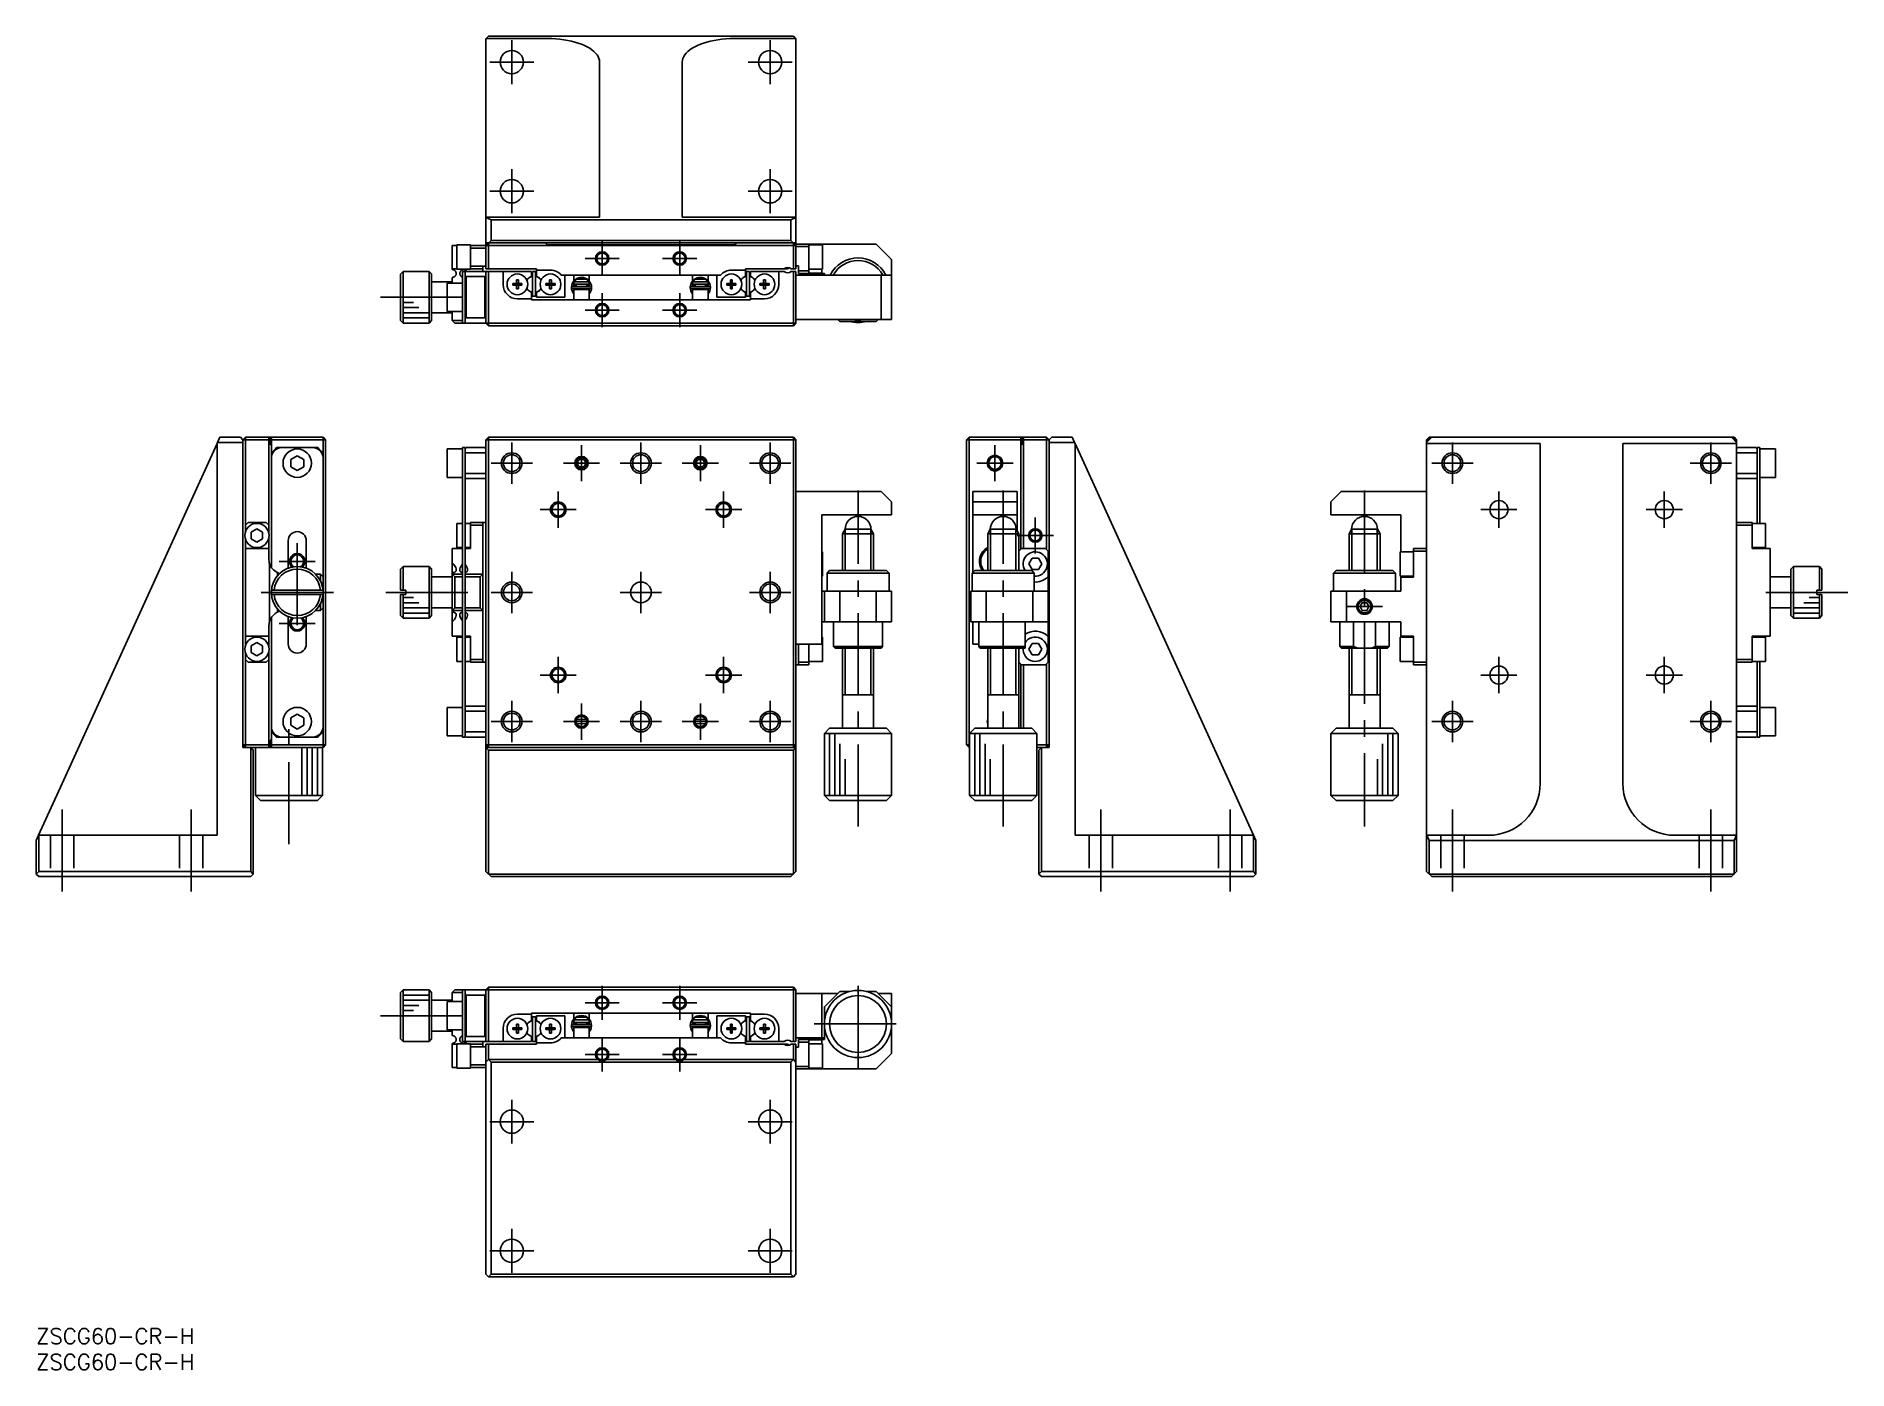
# Model space of a CAD drawing. Extents: x 0 to 351, y -8 to 250.
import ezdxf

# ---------------------------------------------------------------- set-up
doc = ezdxf.new("R2010")
doc.units = 0
doc.header["$LTSCALE"] = 0.5
doc.linetypes.add('CENTER', pattern=[50.8, 31.75, -6.35, 6.35, -6.35])
doc.linetypes.add('DASHED', pattern=[19.05, 12.7, -6.35])
for name, color, linetype in [('MSM_CENTER', 1, 'CENTER'), ('MSM_CONTINUOUS', 7, 'CONTINUOUS'), ('MSM_DASHED', 4, 'DASHED'), ('MSM_NARROW', 5, 'CONTINUOUS'), ('MSM_PART_NUMBER', 7, 'CONTINUOUS')]:
    doc.layers.add(name, color=color, linetype=linetype)
doc.styles.get("Standard").update_dxf_attribs({"font": 'txt.shx', "height": 3, "bigfont": 'bigfont.shx'})

# ---------------------------------------------------------------- blocks, each defined once
blk = doc.blocks.new('*U2')
at = {"layer": 'MSM_PART_NUMBER'}
blk.add_text('ZSCG60-CR-H', height=3, dxfattribs=at).set_placement((0, -3))
blk = doc.blocks.new('*U3')
at = {"layer": 'MSM_PART_NUMBER'}
blk.add_text('ZSCG60-CR-H', height=3, dxfattribs=at).set_placement((0, -8))

msp = doc.modelspace()

# ---------------------------------------------------------------- linework, layer by layer
at = {"layer": 'MSM_CENTER'}
for p, q in [((92, 240.75), (92, 249.25)), ((142, 240.75), (142, 249.25)), ((87.75, 245), (96.25, 245)), ((137.75, 245), (146.25, 245)), ((92, 215.75), (92, 224.25)), ((142, 215.75), (142, 224.25)), ((87.75, 220), (96.25, 220)), ((137.75, 220), (146.25, 220)), ((106.2, 207), (112.8, 207)), ((109.5, 203.7), (109.5, 210.3)), ((121.2, 207), (127.8, 207)), ((124.5, 203.7), (124.5, 210.3)), ((109.5, 193.7), (109.5, 200.3)), ((124.5, 193.7), (124.5, 200.3)), ((82.5, 199.5), (65.5, 199.5)), ((106.2, 197), (112.8, 197)), ((121.2, 197), (127.8, 197)), ((92, 171.405071), (92, 163.405071)), ((105.5, 170.905071), (105.5, 163.905071)), ((117, 171.405071), (117, 163.405071)), ((128.5, 170.905071), (128.5, 163.905071)), ((142, 171.405071), (142, 163.405071)), ((185.5, 170.905071), (185.5, 163.905071)), ((274, 171.405071), (274, 163.405071)), ((324, 171.405071), (324, 163.405071)), ((88, 167.405071), (96, 167.405071)), ((102, 167.405071), (109, 167.405071)), ((113, 167.405071), (121, 167.405071)), ((125, 167.405071), (132, 167.405071)), ((138, 167.405071), (146, 167.405071)), ((182, 167.405071), (189, 167.405071)), ((270, 167.405071), (278, 167.405071)), ((320, 167.405071), (328, 167.405071)), ((101, 161.905071), (101, 154.905071)), ((133, 161.905071), (133, 154.905071)), ((159, 97.105071), (159, 162.105071)), ((187.1, 97.105071), (187.1, 162.105071)), ((257, 162.105071), (257, 97.105071)), ((283, 161.905071), (283, 154.905071)), ((315, 161.905071), (315, 154.905071)), ((97.5, 158.405071), (104.5, 158.405071)), ((129.5, 158.405071), (136.5, 158.405071)), ((279.5, 158.405071), (286.5, 158.405071)), ((311.5, 158.405071), (318.5, 158.405071)), ((193.3, 156.905071), (193.3, 149.905071)), ((50.5, 151.905071), (50.5, 132.905071)), ((189.8, 153.405071), (196.8, 153.405071)), ((47, 148.405071), (54, 148.405071)), ((92, 146.405071), (92, 138.405071)), ((117, 138.405071), (117, 146.405071)), ((142, 146.405071), (142, 138.405071)), ((43.5, 142.405071), (57.5, 142.405071)), ((83.5, 142.405071), (65.5, 142.405071)), ((88, 142.405071), (96, 142.405071)), ((113, 142.405071), (121, 142.405071)), ((138, 142.405071), (146, 142.405071)), ((350.5, 142.405071), (332.5, 142.405071)), ((253.5, 139.655071), (260.5, 139.655071)), ((47, 136.405071), (54, 136.405071)), ((101, 129.905071), (101, 122.905071)), ((133, 129.905071), (133, 122.905071)), ((283, 129.905071), (283, 122.905071)), ((315, 129.905071), (315, 122.905071)), ((97.5, 126.405071), (104.5, 126.405071)), ((129.5, 126.405071), (136.5, 126.405071)), ((279.5, 126.405071), (286.5, 126.405071)), ((311.5, 126.405071), (318.5, 126.405071)), ((92, 121.405071), (92, 113.405071)), ((105.5, 120.905071), (105.5, 113.905071)), ((117, 121.405071), (117, 113.405071)), ((128.5, 120.905071), (128.5, 113.905071)), ((142, 121.405071), (142, 113.405071)), ((274, 121.405071), (274, 113.405071)), ((324, 121.405071), (324, 113.405071)), ((48.9, 93.705064), (48.9, 117.405071)), ((88, 117.405071), (96, 117.405071)), ((102, 117.405071), (109, 117.405071)), ((113, 117.405071), (121, 117.405071)), ((125, 117.405071), (132, 117.405071)), ((138, 117.405071), (146, 117.405071)), ((270, 117.405071), (278, 117.405071)), ((320, 117.405071), (328, 117.405071)), ((5, 100.405071), (5, 82.405071)), ((30, 100.405071), (30, 82.405071)), ((206, 100.405071), (206, 82.405071)), ((231, 100.405071), (231, 82.405071)), ((274, 100.405071), (274, 82.405071)), ((324, 100.405071), (324, 82.405071)), ((159, 50.400001), (159, 67.399999)), ((109.5, 59.7), (109.5, 66.3)), ((124.5, 59.7), (124.5, 66.3)), ((82.5, 60.5), (65.5, 60.5)), ((106.2, 63), (112.8, 63)), ((121.2, 63), (127.8, 63)), ((109.5, 49.7), (109.5, 56.3)), ((124.5, 49.7), (124.5, 56.3)), ((150.500001, 58.9), (167.499999, 58.9)), ((106.2, 53), (112.8, 53)), ((121.2, 53), (127.8, 53)), ((92, 35.75), (92, 44.25)), ((142, 35.75), (142, 44.25)), ((87.75, 40), (96.25, 40)), ((137.75, 40), (146.25, 40)), ((92, 10.75), (92, 19.25)), ((142, 10.75), (142, 19.25)), ((87.75, 15), (96.25, 15)), ((137.75, 15), (146.25, 15))]:
    msp.add_line(p, q, dxfattribs=at)
at = {"layer": 'MSM_CONTINUOUS'}
for p, q in [((87.044274, 249.544274), (87, 249.5)), ((87, 205), (87, 249.5)), ((87.5, 250), (87.044274, 249.544274)), ((87.044274, 249.544274), (99, 249.544274)), ((87.5, 250), (146.5, 250)), ((99, 249.544274), (99.784591, 249.530225)), ((99.784591, 249.530225), (100.564345, 249.488166)), ((100.564345, 249.488166), (101.334454, 249.418356)), ((101.334454, 249.418356), (102.09017, 249.321225)), ((102.09017, 249.321225), (102.826834, 249.197373)), ((102.826834, 249.197373), (103.539905, 249.047562)), ((103.539905, 249.047562), (104.224986, 248.872716)), ((104.224986, 248.872716), (104.877853, 248.673914)), ((129.122147, 248.673914), (129.775014, 248.872716)), ((129.775014, 248.872716), (130.460095, 249.047562)), ((130.460095, 249.047562), (131.173166, 249.197373)), ((131.173166, 249.197373), (131.90983, 249.321225)), ((131.90983, 249.321225), (132.665546, 249.418356)), ((132.665546, 249.418356), (133.435655, 249.488166)), ((133.435655, 249.488166), (134.215409, 249.530225)), ((134.215409, 249.530225), (135, 249.544274)), ((135, 249.544274), (146.955726, 249.544274)), ((147, 249.5), (146.5, 250)), ((147, 249.5), (147, 205)), ((104.877853, 248.673914), (105.49448, 248.452381)), ((105.49448, 248.452381), (106.071068, 248.209482)), ((106.071068, 248.209482), (106.60406, 247.946716)), ((106.60406, 247.946716), (107.09017, 247.665703)), ((107.09017, 247.665703), (107.526402, 247.368174)), ((107.526402, 247.368174), (107.910065, 247.055965)), ((107.910065, 247.055965), (108.238795, 246.731)), ((108.238795, 246.731), (108.510565, 246.395283)), ((108.510565, 246.395283), (108.723699, 246.050883)), ((108.723699, 246.050883), (108.876883, 245.699924)), ((108.876883, 245.699924), (108.969173, 245.34457)), ((125.030827, 245.34457), (125.123117, 245.699924)), ((125.123117, 245.699924), (125.276301, 246.050883)), ((125.276301, 246.050883), (125.489435, 246.395283)), ((125.489435, 246.395283), (125.761205, 246.731)), ((125.761205, 246.731), (126.089935, 247.055965)), ((126.089935, 247.055965), (126.473598, 247.368174)), ((126.473598, 247.368174), (126.90983, 247.665703)), ((126.90983, 247.665703), (127.39594, 247.946716)), ((127.39594, 247.946716), (127.928932, 248.209482)), ((127.928932, 248.209482), (128.50552, 248.452381)), ((128.50552, 248.452381), (129.122147, 248.673914)), ((108.969173, 245.34457), (109, 244.987011)), ((109, 244.987011), (109, 215)), ((125, 244.987011), (125.030827, 245.34457)), ((125, 215), (125, 244.987011)), ((109, 215), (87, 215)), ((87, 214.909078), (88, 214.453352)), ((146, 214.453352), (88, 214.453352)), ((88, 214.453352), (88, 210.5)), ((147, 215), (125, 215)), ((146, 214.453352), (147, 214.909078)), ((146, 210.5), (146, 214.453352)), ((88, 210.5), (87, 209.5)), ((88, 210.5), (146, 210.5)), ((146, 210.5), (147, 209.5)), ((80.5, 209.5), (81.4, 209.5)), ((80.5, 209.5), (80.5, 204.85)), ((81.4, 209.65), (81.4, 204.95)), ((84, 209.65), (81.4, 209.65)), ((84, 204.95), (84, 209.65)), ((84, 209.5), (147, 209.5)), ((87, 209), (84, 209)), ((147, 210), (87, 210)), ((87.5, 210), (87.5, 205)), ((98.85, 209.65), (98.5, 210)), ((135.15, 209.65), (98.85, 209.65)), ((135.5, 210), (135.15, 209.65)), ((146.5, 205), (146.5, 210)), ((147, 209.8), (162.5, 209.8)), ((149.5, 209.3), (147, 209.3)), ((149.5, 209.8), (149.5, 204.1)), ((152, 209.730821), (149.5, 209.730821)), ((152.1, 209.65), (149.5, 209.65)), ((152, 209.8), (152, 209.65)), ((152.1, 204.95), (152.1, 209.65)), ((165.5, 206.8), (162.5, 209.8)), ((165.5, 206.8), (165.5, 195.2)), ((70.5, 203.982187), (71, 204.483974)), ((70.5, 195.017813), (70.5, 203.982187)), ((71, 204.483974), (71, 194.516026)), ((71, 204.483974), (71.5, 204.483974)), ((71.5, 204.483974), (71.5, 204.5)), ((76, 204.5), (71.5, 204.5)), ((76, 194.5), (76, 204.5)), ((76.5, 204), (76, 204.5)), ((76.5, 204), (76.5, 195)), ((81.4, 205), (80.5, 205)), ((80.5, 204.85), (80.511811, 204.849906)), ((80.534291, 203.35079), (80.5, 203.35)), ((80.5, 203.35), (80.5, 202.25)), ((80.511811, 204.849906), (80.523607, 204.849627)), ((80.523607, 204.849627), (80.535345, 204.849166)), ((80.568536, 203.353148), (80.534291, 203.35079)), ((80.535345, 204.849166), (80.546985, 204.848527)), ((80.546985, 204.848527), (80.558952, 204.847679)), ((80.558952, 204.847679), (80.57079, 204.846651)), ((80.602603, 203.357057), (80.568536, 203.353148)), ((80.57079, 204.846651), (80.582472, 204.845451)), ((80.582472, 204.845451), (80.593969, 204.84409)), ((80.593969, 204.84409), (80.613372, 204.841382)), ((80.636358, 203.3625), (80.602603, 203.357057)), ((80.613372, 204.841382), (80.63224, 204.838249)), ((80.63224, 204.838249), (80.650562, 204.834732)), ((80.66773, 203.369001), (80.636358, 203.3625)), ((80.650562, 204.834732), (80.668326, 204.830866)), ((80.698755, 203.376823), (80.66773, 203.369001)), ((80.668326, 204.830866), (80.68552, 204.826693)), ((80.68552, 204.826693), (80.702133, 204.822248)), ((80.729329, 203.385926), (80.698755, 203.376823)), ((80.702133, 204.822248), (80.734359, 204.812475)), ((80.75935, 203.396269), (80.729329, 203.385926)), ((80.734359, 204.812475), (80.76487, 204.801753)), ((80.787808, 203.407424), (80.75935, 203.396269)), ((80.76487, 204.801753), (80.79381, 204.790156)), ((80.815697, 203.419686), (80.787808, 203.407424)), ((80.79381, 204.790156), (80.821322, 204.777761)), ((80.842937, 203.433), (80.815697, 203.419686)), ((80.821322, 204.777761), (80.847549, 204.764643)), ((80.869452, 203.44731), (80.842937, 203.433)), ((80.847549, 204.764643), (80.872633, 204.75088)), ((80.900542, 203.46592), (80.869452, 203.44731)), ((80.872633, 204.75088), (80.913196, 204.725942)), ((80.93051, 203.485879), (80.900542, 203.46592)), ((80.913196, 204.725942), (80.951214, 204.699138)), ((80.959257, 203.507064), (80.93051, 203.485879)), ((80.951214, 204.699138), (80.986859, 204.670527)), ((80.986684, 203.529353), (80.959257, 203.507064)), ((81.011805, 203.551776), (80.986684, 203.529353)), ((80.986859, 204.670527), (81.020302, 204.640172)), ((81.035689, 203.575094), (81.011805, 203.551776)), ((81.020302, 204.640172), (81.06275, 204.595811)), ((81.058288, 203.599193), (81.035689, 203.575094)), ((81.079555, 203.623958), (81.058288, 203.599193)), ((81.06275, 204.595811), (81.101396, 204.548151)), ((81.099977, 203.649974), (81.079555, 203.623958)), ((81.119026, 203.676564), (81.099977, 203.649974)), ((81.101396, 204.548151), (81.136149, 204.497259)), ((81.13669, 203.703615), (81.119026, 203.676564)), ((81.136149, 204.497259), (81.160346, 204.455595)), ((81.152955, 203.731016), (81.13669, 203.703615)), ((81.172031, 203.767027), (81.152955, 203.731016)), ((81.160346, 204.455595), (81.182056, 204.411945)), ((81.188859, 203.803404), (81.172031, 203.767027)), ((81.182056, 204.411945), (81.201108, 204.36637)), ((81.203473, 203.839949), (81.188859, 203.803404)), ((81.201108, 204.36637), (81.217334, 204.318932)), ((81.218383, 203.884569), (81.203473, 203.839949)), ((81.217334, 204.318932), (81.228524, 204.27819)), ((81.230255, 203.92916), (81.218383, 203.884569)), ((81.228524, 204.27819), (81.237541, 204.236136)), ((81.239219, 203.973516), (81.230255, 203.92916)), ((81.237541, 204.236136), (81.244228, 204.192871)), ((81.245409, 204.017431), (81.239219, 203.973516)), ((81.244228, 204.192871), (81.248431, 204.148496)), ((81.248956, 204.060698), (81.245409, 204.017431)), ((81.248431, 204.148496), (81.249994, 204.103111)), ((81.249994, 204.103111), (81.248956, 204.060698)), ((81.4, 204.95), (84, 204.95)), ((81.950304, 204.078636), (81.950337, 204.122463)), ((81.952917, 204.033934), (81.950304, 204.078636)), ((81.950337, 204.122463), (81.952858, 204.165407)), ((81.952858, 204.165407), (81.957725, 204.20736)), ((81.958337, 203.988493), (81.952917, 204.033934)), ((81.957725, 204.20736), (81.964791, 204.248214)), ((81.966721, 203.942515), (81.958337, 203.988493)), ((81.964791, 204.248214), (81.977822, 204.30239)), ((81.974804, 203.908724), (81.966721, 203.942515)), ((81.984624, 203.874765), (81.974804, 203.908724)), ((81.977822, 204.30239), (81.994476, 204.354436)), ((81.99623, 203.840761), (81.984624, 203.874765)), ((81.994476, 204.354436), (82.014474, 204.404227)), ((82.00967, 203.806837), (81.99623, 203.840761)), ((82.024084, 203.775011), (82.00967, 203.806837)), ((82.014474, 204.404227), (82.036669, 204.450003)), ((82.040269, 203.743342), (82.024084, 203.775011)), ((82.036669, 204.450003), (82.06163, 204.493702)), ((82.058221, 203.711983), (82.040269, 203.743342)), ((82.077936, 203.681087), (82.058221, 203.711983)), ((82.06163, 204.493702), (82.08923, 204.535281)), ((82.099411, 203.650808), (82.077936, 203.681087)), ((82.08923, 204.535281), (82.119339, 204.574693)), ((82.12264, 203.621298), (82.099411, 203.650808)), ((82.119339, 204.574693), (82.152879, 204.613022)), ((82.146595, 203.5938), (82.12264, 203.621298)), ((82.172186, 203.56717), (82.146595, 203.5938)), ((82.152879, 204.613022), (82.189096, 204.649124)), ((82.199351, 203.541564), (82.172186, 203.56717)), ((82.189096, 204.649124), (82.228079, 204.682945)), ((82.220195, 203.523559), (82.199351, 203.541564)), ((82.241866, 203.506192), (82.220195, 203.523559)), ((82.228079, 204.682945), (82.269916, 204.714433)), ((82.264323, 203.489523), (82.241866, 203.506192)), ((82.287522, 203.473612), (82.264323, 203.489523)), ((82.269916, 204.714433), (82.307571, 204.739159)), ((82.312219, 203.458033), (82.287522, 203.473612)), ((82.307571, 204.739159), (82.347783, 204.76217)), ((82.337681, 203.443329), (82.312219, 203.458033)), ((82.363842, 203.429558), (82.337681, 203.443329)), ((82.347783, 204.76217), (82.390896, 204.783341)), ((82.390636, 203.416777), (82.363842, 203.429558)), ((82.417217, 203.405357), (82.390636, 203.416777)), ((82.390896, 204.783341), (82.413862, 204.793289)), ((82.413862, 204.793289), (82.437859, 204.802742)), ((82.444354, 203.39492), (82.417217, 203.405357)), ((82.437859, 204.802742), (82.462978, 204.811621)), ((82.471973, 203.385508), (82.444354, 203.39492)), ((82.462978, 204.811621), (82.48931, 204.819846)), ((82.5, 203.377158), (82.471973, 203.385508)), ((82.48931, 204.819846), (82.516947, 204.827337)), ((82.5, 204.5), (95.8, 204.5)), ((82.5, 194.5), (82.5, 204.5)), ((82.516947, 204.827337), (82.54598, 204.834015)), ((82.54598, 204.834015), (82.559192, 204.836662)), ((82.559192, 204.836662), (82.572749, 204.839122)), ((82.572749, 204.839122), (82.58663, 204.841377)), ((82.58663, 204.841377), (82.60081, 204.843408)), ((82.60081, 204.843408), (82.615266, 204.845197)), ((82.615266, 204.845197), (82.629976, 204.846724)), ((82.629976, 204.846724), (82.641128, 204.847685)), ((82.641128, 204.847685), (82.652416, 204.848488)), ((82.652416, 204.848488), (82.663808, 204.849126)), ((82.663808, 204.849126), (82.675271, 204.849592)), ((82.675271, 204.849592), (82.687235, 204.84989)), ((82.687235, 204.84989), (82.699249, 204.849998)), ((82.699249, 204.849998), (82.711264, 204.849914)), ((82.711264, 204.849914), (82.723234, 204.84964)), ((82.723234, 204.84964), (82.736746, 204.849096)), ((82.736746, 204.849096), (82.750172, 204.848312)), ((82.750172, 204.848312), (82.763467, 204.8473)), ((82.763467, 204.8473), (82.776589, 204.846072)), ((82.776589, 204.846072), (82.789493, 204.844639)), ((82.789493, 204.844639), (82.802136, 204.843013)), ((82.802136, 204.843013), (82.821874, 204.840032)), ((82.821874, 204.840032), (82.841036, 204.836622)), ((82.841036, 204.836622), (82.859617, 204.83282)), ((82.859617, 204.83282), (82.877613, 204.828667)), ((82.877613, 204.828667), (82.895021, 204.824202)), ((82.895021, 204.824202), (82.911834, 204.819462)), ((82.911834, 204.819462), (82.952882, 204.806156)), ((82.952882, 204.806156), (82.991242, 204.791332)), ((82.991242, 204.791332), (83.027174, 204.775114)), ((83, 194.5), (83, 204.5)), ((83, 203.7), (83.2, 203.5)), ((83.027174, 204.775114), (83.060941, 204.757623)), ((83.060941, 204.757623), (83.092806, 204.738981)), ((83.092806, 204.738981), (83.123029, 204.719311)), ((83.123029, 204.719311), (83.163527, 204.689639)), ((83.163527, 204.689639), (83.201376, 204.657831)), ((83.2, 203.5), (83.2, 195.5)), ((86.8, 203.5), (83.2, 203.5)), ((83.201376, 204.657831), (83.236674, 204.623938)), ((83.236674, 204.623938), (83.269516, 204.588008)), ((83.269516, 204.588008), (83.300823, 204.548913)), ((83.300823, 204.548913), (83.329586, 204.507605)), ((83.329586, 204.507605), (83.334326, 204.500162)), ((84, 205.5), (87, 205.5)), ((86.4, 205), (84, 205)), ((86.4, 205.5), (86.4, 204.5)), ((86.8, 203.5), (87, 203.7)), ((86.8, 195.5), (86.8, 203.5)), ((87, 205), (96.8, 205)), ((87, 194.5), (87, 204.5)), ((87.5, 194), (87.5, 204.5)), ((90.35, 201.95), (90.35, 204.5)), ((95.8, 203.550806), (95.539905, 203.40064)), ((95.8, 203.550806), (95.8, 204.5)), ((96.6, 204.5), (96, 204.5)), ((96, 204.5), (96, 199.7)), ((96.6, 199.7), (96.6, 204.5)), ((96.8, 205), (96.8, 203.550806)), ((96.8, 204.75), (99.5, 204.75)), ((97.060095, 203.40064), (96.8, 203.550806)), ((101.579062, 203.8), (132.420938, 203.8)), ((102.3, 203.8), (102.3, 199.5)), ((104, 203.8), (104, 202.636615)), ((107, 202.636245), (107, 203.8)), ((127, 203.8), (127, 202.636615)), ((130, 202.636245), (130, 203.8)), ((131.7, 203.8), (131.7, 199.5)), ((134.5, 204.75), (137.2, 204.75)), ((136.939905, 203.40064), (137.2, 203.550806)), ((137.2, 205), (145.5, 205)), ((137.2, 205), (137.2, 203.550806)), ((138, 204.5), (137.4, 204.5)), ((137.4, 204.5), (137.4, 199.7)), ((138, 199.7), (138, 204.5)), ((138.2, 204.5), (138.2, 203.550806)), ((138.2, 204.5), (144.738562, 204.5)), ((138.2, 203.550806), (138.460095, 203.40064)), ((143.65, 204.5), (143.65, 201.95)), ((145.5, 205), (145.5, 205.244987)), ((146.061438, 205), (147, 205)), ((147, 204.5), (146.061438, 204.5)), ((146.5, 194), (146.5, 204.5)), ((147.5, 205.6), (147, 205.6)), ((147, 204.5), (147, 194.5)), ((147, 203.8), (165.5, 203.8)), ((147.5, 204.1), (147.5, 205.6)), ((147.5, 204.6), (149.5, 204.6)), ((152.5, 204.1), (147.5, 204.1)), ((149.5, 204.95), (152.1, 204.95)), ((149.5, 204.140264), (152, 204.140264)), ((152, 204.95), (152, 204.1)), ((152.5, 204.1), (152.5, 203.8)), ((163.5, 195.2), (163.5, 203.8)), ((80.5, 202.5), (76.5, 202.5)), ((79.5, 202.25), (79.5, 196.75)), ((82.5, 202.25), (79.5, 202.25)), ((92.213639, 201.82), (92.213639, 202.18)), ((92.213639, 202.18), (92.92, 202.18)), ((92.92, 201.82), (92.213639, 201.82)), ((92.92, 202.886361), (93.28, 202.886361)), ((92.92, 202.18), (92.92, 202.886361)), ((92.930372, 202.169628), (92.92, 202.18)), ((92.930372, 201.830372), (92.92, 201.82)), ((92.92, 201.113639), (92.92, 201.82)), ((93.28, 201.113639), (92.92, 201.113639)), ((92.930372, 201.830372), (92.930372, 202.169628)), ((92.930372, 202.169628), (93.269628, 202.169628)), ((93.269628, 201.830372), (92.930372, 201.830372)), ((93.269628, 202.169628), (93.28, 202.18)), ((93.269628, 202.169628), (93.269628, 201.830372)), ((93.269628, 201.830372), (93.28, 201.82)), ((93.28, 202.886361), (93.28, 202.18)), ((93.28, 202.18), (93.986361, 202.18)), ((93.28, 201.82), (93.28, 201.113639)), ((93.986361, 201.82), (93.28, 201.82)), ((93.986361, 202.18), (93.986361, 201.82)), ((95.539905, 200.59936), (95.8, 200.449194)), ((95.8, 199), (95.8, 200.449194)), ((96.8, 200.449194), (97.060095, 200.59936)), ((96.8, 200.449194), (96.8, 199.5)), ((98.613639, 201.82), (98.613639, 202.18)), ((98.613639, 202.18), (99.32, 202.18)), ((99.32, 201.82), (98.613639, 201.82)), ((99.32, 202.886361), (99.68, 202.886361)), ((99.32, 202.18), (99.32, 202.886361)), ((99.330372, 202.169628), (99.32, 202.18)), ((99.330372, 201.830372), (99.32, 201.82)), ((99.32, 201.113639), (99.32, 201.82)), ((99.68, 201.113639), (99.32, 201.113639)), ((99.330372, 201.830372), (99.330372, 202.169628)), ((99.330372, 202.169628), (99.669628, 202.169628)), ((99.669628, 201.830372), (99.330372, 201.830372)), ((99.669628, 202.169628), (99.68, 202.18)), ((99.669628, 202.169628), (99.669628, 201.830372)), ((99.669628, 201.830372), (99.68, 201.82)), ((99.68, 202.886361), (99.68, 202.18)), ((99.68, 202.18), (100.386361, 202.18)), ((100.386361, 201.82), (99.68, 201.82)), ((99.68, 201.82), (99.68, 201.113639)), ((100.386361, 202.18), (100.386361, 201.82)), ((103.692304, 202.115047), (103.556344, 201.427592)), ((103.657494, 201.933885), (103.656415, 201.899659)), ((103.656415, 201.899659), (103.657047, 201.865423)), ((103.657047, 201.865423), (103.659389, 201.83126)), ((103.660284, 201.968017), (103.657494, 201.933885)), ((103.659389, 201.83126), (103.663436, 201.797254)), ((103.664776, 202.001972), (103.660284, 201.968017)), ((103.663436, 201.797254), (103.669178, 201.763487)), ((103.670961, 202.035666), (103.664776, 202.001972)), ((103.669178, 201.763487), (103.676601, 201.730043)), ((103.678824, 202.069018), (103.670961, 202.035666)), ((103.676601, 201.730043), (103.685686, 201.697004)), ((103.688347, 202.101945), (103.678824, 202.069018)), ((103.685686, 201.697004), (103.696413, 201.664449)), ((103.699506, 202.134364), (103.688347, 202.101945)), ((103.696413, 201.664449), (103.708755, 201.632458)), ((103.71156, 202.164531), (103.699506, 202.134364)), ((103.708755, 201.632458), (103.722683, 201.601111)), ((103.711983, 202.16526), (103.71156, 202.164531)), ((103.71535, 202.1673), (103.711983, 202.16526)), ((103.72537, 202.193692), (103.713553, 202.166697)), ((103.717582, 202.167792), (103.71535, 202.1673)), ((103.716381, 202.173397), (103.9398, 202.105696)), ((103.722003, 202.168121), (103.717582, 202.167792)), ((103.727548, 202.167916), (103.722003, 202.168121)), ((103.722683, 201.601111), (103.726375, 201.593453)), ((103.734179, 202.16718), (103.727548, 202.167916)), ((103.741853, 202.165916), (103.734179, 202.16718)), ((103.750517, 202.164133), (103.741853, 202.165916)), ((107.25, 201.595), (103.75, 201.595)), ((103.75, 201.205), (107.25, 201.205)), ((103.760116, 202.161844), (103.750517, 202.164133)), ((103.770584, 202.159062), (103.760116, 202.161844)), ((103.781853, 202.155808), (103.770584, 202.159062)), ((103.793847, 202.152101), (103.781853, 202.155808)), ((103.806486, 202.147968), (103.793847, 202.152101)), ((103.819686, 202.143435), (103.806486, 202.147968)), ((103.83336, 202.138533), (103.819686, 202.143435)), ((103.847417, 202.133294), (103.83336, 202.138533)), ((103.861763, 202.127753), (103.847417, 202.133294)), ((103.876303, 202.121947), (103.861763, 202.127753)), ((103.890939, 202.115915), (103.876303, 202.121947)), ((103.905575, 202.109697), (103.890939, 202.115915)), ((103.920113, 202.103333), (103.905575, 202.109697)), ((103.934457, 202.096867), (103.920113, 202.103333)), ((103.948511, 202.090342), (103.934457, 202.096867)), ((103.9398, 202.105696), (104.000001, 202.075505)), ((103.962182, 202.0838), (103.948511, 202.090342)), ((103.996632, 200.999797), (103.956318, 201.204977)), ((103.975378, 202.077286), (103.962182, 202.0838)), ((103.988012, 202.070842), (103.975378, 202.077286)), ((104, 202.064512), (103.988012, 202.070842)), ((103.999678, 200.988569), (103.996632, 200.999797)), ((107, 202.5), (104, 202.5)), ((104, 202.5), (104, 202)), ((104, 202), (107, 202)), ((107, 201), (104, 201)), ((104, 201), (104, 199)), ((104.046438, 201.899941), (104.047067, 201.915005)), ((104.04658, 201.884867), (104.046438, 201.899941)), ((104.047492, 201.869824), (104.04658, 201.884867)), ((104.047067, 201.915005), (104.048465, 201.93002)), ((104.04917, 201.854851), (104.047492, 201.869824)), ((104.048465, 201.93002), (104.050628, 201.944946)), ((104.051609, 201.839987), (104.04917, 201.854851)), ((104.050628, 201.944946), (104.053552, 201.959743)), ((104.054801, 201.825271), (104.051609, 201.839987)), ((104.053552, 201.959743), (104.057227, 201.974372)), ((104.054317, 202.5), (104.583485, 203)), ((104.058736, 201.810741), (104.054801, 201.825271)), ((104.057227, 201.974372), (104.061643, 201.988795)), ((104.063403, 201.796434), (104.058736, 201.810741)), ((104.061643, 201.988795), (104.066788, 202.002975)), ((104.061805, 201.8), (104.5, 201.8)), ((104.068786, 201.782386), (104.063403, 201.796434)), ((104.066788, 202.002975), (104.070195, 202.011295)), ((104.074871, 201.768634), (104.068786, 201.782386)), ((104.08164, 201.755209), (104.074871, 201.768634)), ((104.089074, 201.742147), (104.08164, 201.755209)), ((104.097152, 201.729478), (104.089074, 201.742147)), ((104.105853, 201.717232), (104.097152, 201.729478)), ((104.115151, 201.705439), (104.105853, 201.717232)), ((104.125024, 201.694126), (104.115151, 201.705439)), ((104.135445, 201.683319), (104.125024, 201.694126)), ((104.146386, 201.673043), (104.135445, 201.683319)), ((104.157821, 201.663321), (104.146386, 201.673043)), ((104.16972, 201.654176), (104.157821, 201.663321)), ((104.182053, 201.645628), (104.16972, 201.654176)), ((104.194791, 201.637694), (104.182053, 201.645628)), ((104.207901, 201.630394), (104.194791, 201.637694)), ((104.221353, 201.623743), (104.207901, 201.630394)), ((104.235113, 201.617756), (104.221353, 201.623743)), ((104.24915, 201.612445), (104.235113, 201.617756)), ((104.26343, 201.607822), (104.24915, 201.612445)), ((104.277918, 201.603898), (104.26343, 201.607822)), ((104.292581, 201.600681), (104.277918, 201.603898)), ((104.307385, 201.598177), (104.292581, 201.600681)), ((104.322294, 201.596394), (104.307385, 201.598177)), ((104.337274, 201.595334), (104.322294, 201.596394)), ((104.351499, 201.595), (104.337274, 201.595334)), ((104.5, 202), (104.5, 201.595)), ((104.5, 201.205), (104.5, 201)), ((104.583485, 203), (106.416515, 203)), ((106.416515, 203), (106.945683, 202.5)), ((106.5, 201.595), (106.5, 202)), ((106.5, 201.8), (106.938184, 201.8)), ((106.5, 201), (106.5, 201.205)), ((106.655196, 201.595076), (106.648501, 201.595)), ((106.6702, 201.595771), (106.655196, 201.595076)), ((106.685156, 201.597193), (106.6702, 201.595771)), ((106.700027, 201.599338), (106.685156, 201.597193)), ((106.714779, 201.602202), (106.700027, 201.599338)), ((106.729378, 201.60578), (106.714779, 201.602202)), ((106.743787, 201.610063), (106.729378, 201.60578)), ((106.757974, 201.615043), (106.743787, 201.610063)), ((106.771903, 201.620709), (106.757974, 201.615043)), ((106.785542, 201.62705), (106.771903, 201.620709)), ((106.798857, 201.634052), (106.785542, 201.62705)), ((106.811814, 201.6417), (106.798857, 201.634052)), ((106.824383, 201.649977), (106.811814, 201.6417)), ((106.836532, 201.658864), (106.824383, 201.649977)), ((106.848229, 201.668343), (106.836532, 201.658864)), ((106.859444, 201.678391), (106.848229, 201.668343)), ((106.870149, 201.688986), (106.859444, 201.678391)), ((106.880316, 201.700103), (106.870149, 201.688986)), ((106.889917, 201.711716), (106.880316, 201.700103)), ((106.898926, 201.723797), (106.889917, 201.711716)), ((106.90732, 201.736317), (106.898926, 201.723797)), ((106.915074, 201.749246), (106.90732, 201.736317)), ((106.922167, 201.762552), (106.915074, 201.749246)), ((106.92858, 201.776201), (106.922167, 201.762552)), ((106.934293, 201.790159), (106.92858, 201.776201)), ((106.929805, 202.011295), (106.935571, 201.996751)), ((106.939291, 201.80439), (106.934293, 201.790159)), ((106.93521, 202.000158), (107.043689, 201.595043)), ((106.935571, 201.996751), (106.940387, 201.982489)), ((106.943559, 201.818857), (106.939291, 201.80439)), ((106.940387, 201.982489), (106.944472, 201.967997)), ((106.947085, 201.833523), (106.943559, 201.818857)), ((106.944472, 201.967997), (106.947816, 201.95331)), ((106.949859, 201.84835), (106.947085, 201.833523)), ((106.947816, 201.95331), (106.950406, 201.938468)), ((106.951872, 201.863298), (106.949859, 201.84835)), ((106.950406, 201.938468), (106.952236, 201.92351)), ((106.953118, 201.878328), (106.951872, 201.863298)), ((106.952236, 201.92351), (106.9533, 201.908474)), ((106.953595, 201.8934), (106.953118, 201.878328)), ((106.9533, 201.908474), (106.953595, 201.8934)), ((107, 202), (107, 202.5)), ((107, 199), (107, 201)), ((107.006247, 201.010774), (107.000086, 200.987567)), ((107.043366, 201.204944), (107.006247, 201.010774)), ((107.284219, 202.169839), (107.283663, 202.173188)), ((107.309821, 202.107645), (107.28844, 202.164531)), ((126.692304, 202.115047), (126.556344, 201.427592)), ((126.657494, 201.933885), (126.656415, 201.899659)), ((126.656415, 201.899659), (126.657047, 201.865423)), ((126.657047, 201.865423), (126.659389, 201.83126)), ((126.660284, 201.968017), (126.657494, 201.933885)), ((126.659389, 201.83126), (126.663436, 201.797254)), ((126.664776, 202.001972), (126.660284, 201.968017)), ((126.663436, 201.797254), (126.669178, 201.763487)), ((126.670961, 202.035666), (126.664776, 202.001972)), ((126.669178, 201.763487), (126.676601, 201.730043)), ((126.678824, 202.069018), (126.670961, 202.035666)), ((126.676601, 201.730043), (126.685686, 201.697004)), ((126.688347, 202.101945), (126.678824, 202.069018)), ((126.685686, 201.697004), (126.696413, 201.664449)), ((126.699506, 202.134364), (126.688347, 202.101945)), ((126.696413, 201.664449), (126.708755, 201.632458)), ((126.71156, 202.164531), (126.699506, 202.134364)), ((126.708755, 201.632458), (126.722683, 201.601111)), ((126.711983, 202.16526), (126.71156, 202.164531)), ((126.71535, 202.1673), (126.711983, 202.16526)), ((126.717582, 202.167792), (126.71535, 202.1673)), ((126.72537, 202.193692), (126.716189, 202.172817)), ((126.716381, 202.173397), (126.9398, 202.105696)), ((126.722003, 202.168121), (126.717582, 202.167792)), ((126.727548, 202.167916), (126.722003, 202.168121)), ((126.722683, 201.601111), (126.726375, 201.593453)), ((126.734179, 202.16718), (126.727548, 202.167916)), ((126.741853, 202.165916), (126.734179, 202.16718)), ((126.750517, 202.164133), (126.741853, 202.165916)), ((130.25, 201.595), (126.75, 201.595)), ((126.75, 201.205), (130.25, 201.205)), ((126.760116, 202.161844), (126.750517, 202.164133)), ((126.770584, 202.159062), (126.760116, 202.161844)), ((126.781853, 202.155808), (126.770584, 202.159062)), ((126.793847, 202.152101), (126.781853, 202.155808)), ((126.806486, 202.147968), (126.793847, 202.152101)), ((126.819686, 202.143435), (126.806486, 202.147968)), ((126.83336, 202.138533), (126.819686, 202.143435)), ((126.847417, 202.133294), (126.83336, 202.138533)), ((126.861763, 202.127753), (126.847417, 202.133294)), ((126.876303, 202.121947), (126.861763, 202.127753)), ((126.890939, 202.115915), (126.876303, 202.121947)), ((126.905575, 202.109697), (126.890939, 202.115915)), ((126.920113, 202.103333), (126.905575, 202.109697)), ((126.934457, 202.096867), (126.920113, 202.103333)), ((126.948511, 202.090342), (126.934457, 202.096867)), ((126.9398, 202.105696), (127.000001, 202.075505)), ((126.962182, 202.0838), (126.948511, 202.090342)), ((126.996632, 200.999797), (126.956318, 201.204977)), ((126.975378, 202.077286), (126.962182, 202.0838)), ((126.988012, 202.070842), (126.975378, 202.077286)), ((127, 202.064512), (126.988012, 202.070842)), ((126.999678, 200.988569), (126.996632, 200.999797)), ((130, 202.5), (127, 202.5)), ((127, 202.5), (127, 202)), ((127, 202), (130, 202)), ((130, 201), (127, 201)), ((127, 201), (127, 199)), ((127.046438, 201.899941), (127.047067, 201.915005)), ((127.04658, 201.884867), (127.046438, 201.899941)), ((127.047492, 201.869824), (127.04658, 201.884867)), ((127.047067, 201.915005), (127.048465, 201.93002)), ((127.04917, 201.854851), (127.047492, 201.869824)), ((127.048465, 201.93002), (127.050628, 201.944946)), ((127.051609, 201.839987), (127.04917, 201.854851)), ((127.050628, 201.944946), (127.053552, 201.959743)), ((127.054801, 201.825271), (127.051609, 201.839987)), ((127.053552, 201.959743), (127.057227, 201.974372)), ((127.054317, 202.5), (127.583485, 203)), ((127.058736, 201.810741), (127.054801, 201.825271)), ((127.057227, 201.974372), (127.061643, 201.988795)), ((127.063403, 201.796434), (127.058736, 201.810741)), ((127.061643, 201.988795), (127.066788, 202.002975)), ((127.061805, 201.8), (127.5, 201.8)), ((127.068786, 201.782386), (127.063403, 201.796434)), ((127.066788, 202.002975), (127.070195, 202.011295)), ((127.074871, 201.768634), (127.068786, 201.782386)), ((127.08164, 201.755209), (127.074871, 201.768634)), ((127.089074, 201.742147), (127.08164, 201.755209)), ((127.097152, 201.729478), (127.089074, 201.742147)), ((127.105853, 201.717232), (127.097152, 201.729478)), ((127.115151, 201.705439), (127.105853, 201.717232)), ((127.125024, 201.694126), (127.115151, 201.705439)), ((127.135445, 201.683319), (127.125024, 201.694126)), ((127.146386, 201.673043), (127.135445, 201.683319)), ((127.157821, 201.663321), (127.146386, 201.673043)), ((127.16972, 201.654176), (127.157821, 201.663321)), ((127.182053, 201.645628), (127.16972, 201.654176)), ((127.194791, 201.637694), (127.182053, 201.645628)), ((127.207901, 201.630394), (127.194791, 201.637694)), ((127.221353, 201.623743), (127.207901, 201.630394)), ((127.235113, 201.617756), (127.221353, 201.623743)), ((127.24915, 201.612445), (127.235113, 201.617756)), ((127.26343, 201.607822), (127.24915, 201.612445)), ((127.277918, 201.603898), (127.26343, 201.607822)), ((127.292581, 201.600681), (127.277918, 201.603898)), ((127.307385, 201.598177), (127.292581, 201.600681)), ((127.322294, 201.596394), (127.307385, 201.598177)), ((127.337274, 201.595334), (127.322294, 201.596394)), ((127.351499, 201.595), (127.337274, 201.595334)), ((127.5, 202), (127.5, 201.595)), ((127.5, 201.205), (127.5, 201)), ((127.583485, 203), (129.416515, 203)), ((129.416515, 203), (129.945683, 202.5)), ((129.5, 201.595), (129.5, 202)), ((129.5, 201.8), (129.938184, 201.8)), ((129.5, 201), (129.5, 201.205)), ((129.655196, 201.595076), (129.648501, 201.595)), ((129.6702, 201.595771), (129.655196, 201.595076)), ((129.685156, 201.597193), (129.6702, 201.595771)), ((129.700027, 201.599338), (129.685156, 201.597193)), ((129.714779, 201.602202), (129.700027, 201.599338)), ((129.729378, 201.60578), (129.714779, 201.602202)), ((129.743787, 201.610063), (129.729378, 201.60578)), ((129.757974, 201.615043), (129.743787, 201.610063)), ((129.771903, 201.620709), (129.757974, 201.615043)), ((129.785542, 201.62705), (129.771903, 201.620709)), ((129.798857, 201.634052), (129.785542, 201.62705)), ((129.811814, 201.6417), (129.798857, 201.634052)), ((129.824383, 201.649977), (129.811814, 201.6417)), ((129.836532, 201.658864), (129.824383, 201.649977)), ((129.848229, 201.668343), (129.836532, 201.658864)), ((129.859444, 201.678391), (129.848229, 201.668343)), ((129.870149, 201.688986), (129.859444, 201.678391)), ((129.880316, 201.700103), (129.870149, 201.688986)), ((129.889917, 201.711716), (129.880316, 201.700103)), ((129.898926, 201.723797), (129.889917, 201.711716)), ((129.90732, 201.736317), (129.898926, 201.723797)), ((129.915074, 201.749246), (129.90732, 201.736317)), ((129.922167, 201.762552), (129.915074, 201.749246)), ((129.92858, 201.776201), (129.922167, 201.762552)), ((129.934293, 201.790159), (129.92858, 201.776201)), ((129.929805, 202.011295), (129.935571, 201.996751)), ((129.939291, 201.80439), (129.934293, 201.790159)), ((129.93521, 202.000158), (130.043689, 201.595043)), ((129.935571, 201.996751), (129.940387, 201.982489)), ((129.943559, 201.818857), (129.939291, 201.80439)), ((129.940387, 201.982489), (129.944472, 201.967997)), ((129.947085, 201.833523), (129.943559, 201.818857)), ((129.944472, 201.967997), (129.947816, 201.95331)), ((129.949859, 201.84835), (129.947085, 201.833523)), ((129.947816, 201.95331), (129.950406, 201.938468)), ((129.951872, 201.863298), (129.949859, 201.84835)), ((129.950406, 201.938468), (129.952236, 201.92351)), ((129.953118, 201.878328), (129.951872, 201.863298)), ((129.952236, 201.92351), (129.9533, 201.908474)), ((129.953595, 201.8934), (129.953118, 201.878328)), ((129.9533, 201.908474), (129.953595, 201.8934)), ((130, 202), (130, 202.5)), ((130, 199), (130, 201)), ((130.006247, 201.010774), (130.000086, 200.987567)), ((130.043366, 201.204944), (130.006247, 201.010774)), ((130.284219, 202.169839), (130.283663, 202.173188)), ((130.309821, 202.107645), (130.28844, 202.164531)), ((133.613639, 201.82), (133.613639, 202.18)), ((133.613639, 202.18), (134.32, 202.18)), ((134.32, 201.82), (133.613639, 201.82)), ((134.32, 202.886361), (134.68, 202.886361)), ((134.32, 202.18), (134.32, 202.886361)), ((134.330372, 202.169628), (134.32, 202.18)), ((134.330372, 201.830372), (134.32, 201.82)), ((134.32, 201.113639), (134.32, 201.82)), ((134.68, 201.113639), (134.32, 201.113639)), ((134.330372, 202.169628), (134.669628, 202.169628)), ((134.330372, 201.830372), (134.330372, 202.169628)), ((134.669628, 201.830372), (134.330372, 201.830372)), ((134.669628, 202.169628), (134.68, 202.18)), ((134.669628, 202.169628), (134.669628, 201.830372)), ((134.669628, 201.830372), (134.68, 201.82)), ((134.68, 202.886361), (134.68, 202.18)), ((134.68, 202.18), (135.386361, 202.18)), ((134.68, 201.82), (134.68, 201.113639)), ((135.386361, 201.82), (134.68, 201.82)), ((135.386361, 202.18), (135.386361, 201.82)), ((137.2, 200.449194), (136.939905, 200.59936)), ((137.2, 200.449194), (137.2, 199.5)), ((138.460095, 200.59936), (138.2, 200.449194)), ((138.2, 199), (138.2, 200.449194)), ((140.013639, 201.82), (140.013639, 202.18)), ((140.013639, 202.18), (140.72, 202.18)), ((140.72, 201.82), (140.013639, 201.82)), ((140.72, 202.886361), (141.08, 202.886361)), ((140.72, 202.18), (140.72, 202.886361)), ((140.730372, 202.169628), (140.72, 202.18)), ((140.730372, 201.830372), (140.72, 201.82)), ((140.72, 201.113639), (140.72, 201.82)), ((141.08, 201.113639), (140.72, 201.113639)), ((140.730372, 201.830372), (140.730372, 202.169628)), ((140.730372, 202.169628), (141.069628, 202.169628)), ((141.069628, 201.830372), (140.730372, 201.830372)), ((141.069628, 202.169628), (141.08, 202.18)), ((141.069628, 202.169628), (141.069628, 201.830372)), ((141.069628, 201.830372), (141.08, 201.82)), ((141.08, 202.886361), (141.08, 202.18)), ((141.08, 202.18), (141.786361, 202.18)), ((141.08, 201.82), (141.08, 201.113639)), ((141.786361, 201.82), (141.08, 201.82)), ((141.786361, 202.18), (141.786361, 201.82)), ((76.5, 196.5), (80.5, 196.5)), ((79.5, 196.75), (82.5, 196.75)), ((80.5, 195), (80.5, 196.75)), ((95.8, 199.2), (93.1, 199.2)), ((138.2, 199), (95.8, 199)), ((96.6, 199.7), (96, 199.7)), ((102.3, 199.5), (96.8, 199.5)), ((137.2, 199.5), (131.7, 199.5)), ((138, 199.7), (137.4, 199.7)), ((140.9, 199.2), (138.2, 199.2)), ((71, 194.516026), (70.5, 195.017813)), ((71.5, 194.516026), (71, 194.516026)), ((71.5, 194.5), (71.5, 194.516026)), ((71.5, 194.5), (76, 194.5)), ((76, 194.5), (76.5, 195)), ((80.5, 195), (81, 194.5)), ((80.5, 195), (82.5, 195)), ((147, 194.5), (81, 194.5)), ((83.2, 195.5), (83, 195.3)), ((83.2, 195.5), (86.8, 195.5)), ((87, 195.3), (86.8, 195.5)), ((87.5, 194), (87, 194.5)), ((146.5, 194), (87.5, 194)), ((146.5, 194), (147, 194.5)), ((147, 195.2), (165.5, 195.2)), ((155.1, 195.2), (155.5, 194.8)), ((162.5, 194.8), (155.5, 194.8)), ((162.5, 194.8), (162.9, 195.2)), ((35.090922, 171.405071), (35.546648, 172.405071)), ((35.546648, 172.405071), (39.5, 172.405071)), ((40, 171.905071), (39.5, 172.405071)), ((40, 171.905071), (40.5, 172.405071)), ((40, 171.905071), (45, 171.905071)), ((40, 112.405071), (40, 171.905071)), ((40.5, 172.405071), (40.5, 154.231206)), ((40.5, 172.405071), (55.5, 172.405071)), ((45, 172.405071), (45, 153.887253)), ((45.25, 171.005071), (45.25, 172.405071)), ((45.5, 147.246895), (45.5, 172.405071)), ((56, 171.905071), (45.5, 171.905071)), ((55.5, 172.405071), (55.5, 112.405071)), ((56, 171.905071), (55.5, 172.405071)), ((56, 171.905071), (56, 112.905071)), ((87, 171.905071), (87.5, 172.405071)), ((147, 171.905071), (87, 171.905071)), ((87, 88.405071), (87, 171.905071)), ((87.5, 112.405071), (87.5, 172.405071)), ((87.5, 172.405071), (146.5, 172.405071)), ((146.5, 112.405071), (146.5, 172.405071)), ((147, 171.905071), (146.5, 172.405071)), ((147, 171.905071), (147, 88.405071)), ((180, 171.905071), (180.5, 172.405071)), ((180, 171.905071), (190.5, 171.905071)), ((180, 112.905071), (180, 171.905071)), ((180.5, 172.405071), (195.5, 172.405071)), ((180.5, 112.405071), (180.5, 172.405071)), ((190.5, 150.805071), (190.5, 172.405071)), ((190.75, 171.005071), (190.75, 172.405071)), ((191, 172.405071), (191, 150.905071)), ((196, 171.905071), (191, 171.905071)), ((195.5, 150.705071), (195.5, 172.405071)), ((195.5, 172.405071), (196, 171.905071)), ((196, 171.905071), (196.5, 172.405071)), ((196, 171.905071), (196, 112.405071)), ((196.5, 172.405071), (200.453352, 172.405071)), ((200.453352, 172.405071), (200.909078, 171.405071)), ((269.5, 172.405071), (269, 171.905071)), ((270, 172.405071), (269, 171.405071)), ((269, 171.905071), (269.5, 171.905071)), ((269, 171.905071), (269, 88.405071)), ((269.5, 172.405071), (269.5, 171.905071)), ((269.5, 172.405071), (328.5, 172.405071)), ((329, 171.405071), (328, 172.405071)), ((328.5, 171.905071), (328.5, 172.405071)), ((329, 171.905071), (328.5, 172.405071)), ((328.5, 171.905071), (329, 171.905071)), ((329, 171.905071), (329, 88.405071)), ((5.012989, 105.405071), (35, 171.205561)), ((35.090922, 171.405071), (35, 171.205561)), ((35, 95.405071), (35, 171.205561)), ((40, 171.405071), (35.090922, 171.405071)), ((45.25, 171.005071), (45.5, 171.005071)), ((46.3, 170.205071), (45.5, 169.405071)), ((46.3, 170.205071), (46.5, 170.405071)), ((46.62822, 170.205071), (46.3, 170.205071)), ((46.5, 170.405071), (54.5, 170.405071)), ((49.25, 168.126758), (50.5, 168.848446)), ((50.5, 168.848446), (51.75, 168.126758)), ((54.7, 170.205071), (54.37178, 170.205071)), ((54.5, 170.405071), (54.7, 170.205071)), ((55.5, 169.405071), (54.7, 170.205071)), ((79.5, 170.155071), (79.5, 164.655071)), ((82.5, 170.155071), (79.5, 170.155071)), ((82.5, 170.405071), (83, 170.405071)), ((82.5, 114.405071), (82.5, 170.405071)), ((83, 170.205071), (83.2, 170.405071)), ((83, 170.405071), (83, 114.405071)), ((87, 169.405071), (83, 169.405071)), ((83.2, 170.405071), (86.8, 170.405071)), ((87, 170.205071), (86.8, 170.405071)), ((190.75, 171.005071), (190.5, 171.005071)), ((200.909078, 171.405071), (196, 171.405071)), ((201, 171.205561), (200.909078, 171.405071)), ((201, 95.405071), (201, 171.205561)), ((201, 171.205561), (230.987011, 105.405071)), ((269, 171.205561), (291, 171.205561)), ((291, 171.205561), (291, 105.405071)), ((307, 171.205561), (329, 171.205561)), ((307, 105.405071), (307, 171.205561)), ((329.2, 170.405071), (329, 170.205071)), ((333, 169.405071), (329, 169.405071)), ((329.2, 170.405071), (332.8, 170.405071)), ((333, 170.205071), (332.8, 170.405071)), ((333, 170.405071), (333, 155.755071)), ((333, 170.405071), (333.5, 170.405071)), ((333.5, 155.755071), (333.5, 170.405071)), ((336.5, 170.155071), (333.5, 170.155071)), ((336.5, 164.655071), (336.5, 170.155071)), ((49.25, 166.683383), (49.25, 168.126758)), ((50.5, 165.961695), (49.25, 166.683383)), ((50.5, 165.961695), (51.75, 166.683383)), ((51.75, 166.683383), (51.75, 168.126758)), ((83, 165.405071), (87, 165.405071)), ((329, 165.405071), (333, 165.405071)), ((79.5, 164.655071), (82.5, 164.655071)), ((83, 164.605071), (83.2, 164.405071)), ((86.8, 164.405071), (83.2, 164.405071)), ((86.8, 164.405071), (87, 164.605071)), ((147, 161.905071), (163.5, 161.905071)), ((165.5, 159.905071), (163.5, 161.905071)), ((181.2, 161.905071), (189.8, 161.905071)), ((181.2, 146.205071), (181.2, 161.905071)), ((189.8, 161.905071), (189.8, 154.25866)), ((252.5, 161.905071), (250.5, 159.905071)), ((269, 161.905071), (252.5, 161.905071)), ((329, 164.605071), (329.2, 164.405071)), ((332.8, 164.405071), (329.2, 164.405071)), ((332.8, 164.405071), (333, 164.605071)), ((333.5, 164.655071), (336.5, 164.655071)), ((165.5, 159.905071), (165.5, 157.405071)), ((189.8, 159.905071), (181.2, 159.905071)), ((250.5, 157.405071), (250.5, 159.905071)), ((40.5, 155.405071), (41, 155.905071)), ((41, 155.905071), (44.5, 155.905071)), ((41.6, 154.040156), (42.7, 154.675241)), ((42.7, 154.675241), (43.8, 154.040156)), ((44.5, 155.905071), (45, 155.405071)), ((81.4, 155.755071), (81.4, 151.055071)), ((82.5, 155.755071), (81.4, 155.755071)), ((84, 155.755071), (83, 155.755071)), ((84, 155.905071), (84, 150.905071)), ((84, 155.905071), (87, 155.905071)), ((86.4, 155.405071), (84, 155.405071)), ((86.4, 155.905071), (86.4, 128.905071)), ((152, 132.405071), (152, 157.405071)), ((152, 157.405071), (165.5, 157.405071)), ((156.5, 154.605071), (156, 153.739045)), ((156.5, 154.605071), (161.5, 154.605071)), ((162, 153.739045), (161.5, 154.605071)), ((181.2, 157.405071), (189.8, 157.405071)), ((184.6, 154.605071), (184.1, 153.739045)), ((184.6, 154.605071), (189.6, 154.605071)), ((190.1, 153.739045), (189.6, 154.605071)), ((264, 157.405071), (250.5, 157.405071)), ((254.5, 154.605071), (254, 153.739045)), ((254.5, 154.605071), (259.499897, 154.605071)), ((260, 153.739045), (259.5, 154.605071)), ((264, 157.405071), (264, 150.255071)), ((329, 155.905071), (332, 155.905071)), ((332, 155.405071), (329, 155.405071)), ((332, 150.905071), (332, 155.905071)), ((334.6, 155.755071), (332, 155.755071)), ((334.6, 151.055071), (334.6, 155.755071)), ((40.5, 152.578935), (40.5, 132.231206)), ((45, 150.905071), (40.5, 150.905071)), ((41.6, 152.769985), (41.6, 154.040156)), ((42.7, 152.1349), (41.6, 152.769985)), ((43.8, 152.769985), (42.7, 152.1349)), ((43.8, 152.769985), (43.8, 154.040156)), ((45, 148.905071), (45, 152.922888)), ((48.75, 147.088819), (48.75, 152.405071)), ((52.25, 152.405071), (52.25, 147.088819)), ((80.5, 133.905071), (80.5, 150.905071)), ((82.5, 150.905071), (80.5, 150.905071)), ((81.4, 151.055071), (82.5, 151.055071)), ((82.499999, 145.905071), (82.499999, 154.155071)), ((83, 151.055071), (84, 151.055071)), ((84, 150.905071), (83, 150.905071)), ((162, 153.739045), (156, 153.739045)), ((156, 153.739045), (156, 146.60509)), ((162, 146.60509), (162, 153.739045)), ((190.1, 153.739045), (184.1, 153.739045)), ((184.1, 153.739045), (184.1, 146.605071)), ((190.1, 146.605071), (190.1, 153.739045)), ((190.6, 150.905071), (190.1, 150.405071)), ((195.3, 150.905071), (190.6, 150.905071)), ((195.8, 150.405071), (195.3, 150.905071)), ((259.999877, 153.739045), (254, 153.739045)), ((254, 153.739045), (254, 146.60509)), ((260, 146.60509), (260, 153.739045)), ((266.5, 145.357543), (266.5, 150.905071)), ((266.5, 150.905071), (269, 150.905071)), ((332, 151.055071), (334.6, 151.055071)), ((335.5, 150.905071), (332, 150.905071)), ((333, 150.905071), (333, 151.055071)), ((333.5, 150.905071), (333.5, 151.055071)), ((335.5, 133.905071), (335.5, 150.905071)), ((45.15, 136.84182), (45.15, 147.968321)), ((71, 147.405071), (70.5, 146.905071)), ((71, 147.405071), (71, 142.805071)), ((76, 147.405071), (71, 147.405071)), ((76, 137.405071), (76, 147.405071)), ((76.5, 146.905071), (76, 147.405071)), ((80.5, 147.968321), (80.613372, 147.942499)), ((80.613372, 147.942499), (80.702133, 147.887762)), ((80.702133, 147.887762), (80.79381, 147.802893)), ((82.413862, 147.810775), (82.48931, 147.881184)), ((82.48931, 147.881184), (82.499905, 147.889338)), ((152.1, 150.255071), (152, 150.255071)), ((152.1, 145.555071), (152.1, 150.255071)), ((192.029829, 147.905071), (192.664915, 149.005071)), ((192.664915, 146.805071), (192.029829, 147.905071)), ((192.664915, 149.005071), (193.935085, 149.005071)), ((193.935085, 149.005071), (194.570171, 147.905071)), ((194.570171, 147.905071), (193.935085, 146.805071)), ((195.8, 150.405071), (195.8, 128.905071)), ((263.9, 150.255071), (263.9, 145.555071)), ((266.5, 150.255071), (263.9, 150.255071)), ((269, 150.405071), (266.5, 150.405071)), ((340, 147.405071), (339.5, 146.905071)), ((340, 147.405071), (340, 137.405071)), ((345, 147.405071), (340, 147.405071)), ((345, 142.805071), (345, 147.405071)), ((345.5, 146.905071), (345, 147.405071)), ((46.65, 146.225985), (46.65, 145.59529)), ((55, 145.905071), (54.070714, 145.905071)), ((55, 144.58452), (55, 145.905071)), ((55, 145.905071), (55.5, 145.405071)), ((70.5, 142.805071), (70.5, 146.905071)), ((76.5, 146.905071), (76.5, 137.905071)), ((80.5, 145.405071), (76.5, 145.405071)), ((80.534291, 146.226382), (80.5, 146.225985)), ((80.5, 145.905071), (81, 145.405071)), ((80.5, 145.905071), (82.5, 145.905071)), ((80.568536, 146.227571), (80.534291, 146.226382)), ((80.602603, 146.229551), (80.568536, 146.227571)), ((80.636358, 146.23232), (80.602603, 146.229551)), ((80.66773, 146.235643), (80.636358, 146.23232)), ((80.698755, 146.239669), (80.66773, 146.235643)), ((80.729329, 146.244391), (80.698755, 146.239669)), ((80.75935, 146.249805), (80.729329, 146.244391)), ((80.787808, 146.255701), (80.75935, 146.249805)), ((80.815697, 146.262252), (80.787808, 146.255701)), ((80.842937, 146.269447), (80.815697, 146.262252)), ((80.869452, 146.277278), (80.842937, 146.269447)), ((80.900542, 146.287615), (80.869452, 146.277278)), ((80.93051, 146.298894), (80.900542, 146.287615)), ((80.959257, 146.311086), (80.93051, 146.298894)), ((80.986684, 146.324164), (80.959257, 146.311086)), ((81.011805, 146.337585), (80.986684, 146.324164)), ((82.5, 145.405071), (81, 145.405071)), ((81, 145.405071), (81, 139.405071)), ((81.035689, 146.351825), (81.011805, 146.337585)), ((81.058288, 146.366848), (81.035689, 146.351825)), ((81.079555, 146.382619), (81.058288, 146.366848)), ((81.099977, 146.399562), (81.079555, 146.382619)), ((81.119026, 146.417277), (81.099977, 146.399562)), ((81.13669, 146.435721), (81.119026, 146.417277)), ((81.152955, 146.454849), (81.13669, 146.435721)), ((81.172031, 146.480694), (81.152955, 146.454849)), ((81.188859, 146.50763), (81.172031, 146.480694)), ((81.203473, 146.535559), (81.188859, 146.50763)), ((81.218383, 146.570914), (81.203473, 146.535559)), ((81.230255, 146.60767), (81.218383, 146.570914)), ((81.228524, 146.953199), (81.248431, 146.81129)), ((81.239219, 146.645676), (81.230255, 146.60767)), ((81.245409, 146.684783), (81.239219, 146.645676)), ((81.248956, 146.724839), (81.245409, 146.684783)), ((81.248431, 146.81129), (81.25, 146.762672)), ((81.25, 146.762672), (81.248956, 146.724839)), ((81.95, 146.762751), (81.957725, 146.873437)), ((81.950304, 146.741908), (81.95, 146.762751)), ((81.952917, 146.699828), (81.950304, 146.741908)), ((81.958337, 146.658767), (81.952917, 146.699828)), ((81.966721, 146.618887), (81.958337, 146.658767)), ((81.974804, 146.590604), (81.966721, 146.618887)), ((81.984624, 146.563015), (81.974804, 146.590604)), ((81.99623, 146.536193), (81.984624, 146.563015)), ((82.00967, 146.510214), (81.99623, 146.536193)), ((82.024084, 146.48654), (82.00967, 146.510214)), ((82.040269, 146.463628), (82.024084, 146.48654)), ((82.058221, 146.441543), (82.040269, 146.463628)), ((82.077936, 146.420351), (82.058221, 146.441543)), ((82.099411, 146.400117), (82.077936, 146.420351)), ((82.12264, 146.380908), (82.099411, 146.400117)), ((82.146595, 146.363458), (82.12264, 146.380908)), ((82.172186, 146.346951), (82.146595, 146.363458)), ((82.199351, 146.331439), (82.172186, 146.346951)), ((82.220195, 146.32074), (82.199351, 146.331439)), ((82.241866, 146.31058), (82.220195, 146.32074)), ((82.264323, 146.300974), (82.241866, 146.31058)), ((82.287522, 146.291937), (82.264323, 146.300974)), ((82.312219, 146.283213), (82.287522, 146.291937)), ((82.337681, 146.275089), (82.312219, 146.283213)), ((82.363842, 146.267578), (82.337681, 146.275089)), ((82.390636, 146.260691), (82.363842, 146.267578)), ((82.417217, 146.254604), (82.390636, 146.260691)), ((82.444354, 146.249096), (82.417217, 146.254604)), ((82.471973, 146.244174), (82.444354, 146.249096)), ((82.5, 146.239844), (82.471973, 146.244174)), ((83.03228, 146.266531), (83, 146.258465)), ((83, 145.905071), (86.4, 145.905071)), ((85.9, 145.405071), (83, 145.405071)), ((83.063626, 146.275483), (83.03228, 146.266531)), ((83.094555, 146.285522), (83.063626, 146.275483)), ((83.124402, 146.296482), (83.094555, 146.285522)), ((83.153069, 146.308337), (83.124402, 146.296482)), ((83.180459, 146.321059), (83.153069, 146.308337)), ((83.205597, 146.33413), (83.180459, 146.321059)), ((83.229535, 146.348005), (83.205597, 146.33413)), ((83.252222, 146.36265), (83.229535, 146.348005)), ((83.273611, 146.378033), (83.252222, 146.36265)), ((83.29419, 146.394565), (83.273611, 146.378033)), ((83.313429, 146.411859), (83.29419, 146.394565)), ((83.331313, 146.429872), (83.313429, 146.411859)), ((83.347827, 146.448564), (83.331313, 146.429872)), ((83.367266, 146.473835), (83.347827, 146.448564)), ((83.384496, 146.500189), (83.367266, 146.473835)), ((83.399546, 146.52753), (83.384496, 146.500189)), ((83.411943, 146.554539), (83.399546, 146.52753)), ((83.422479, 146.582384), (83.411943, 146.554539)), ((83.431209, 146.61099), (83.422479, 146.582384)), ((83.430654, 146.942796), (83.448806, 146.80495)), ((83.438188, 146.64028), (83.431209, 146.61099)), ((83.444765, 146.679389), (83.438188, 146.64028)), ((83.448654, 146.719546), (83.444765, 146.679389)), ((83.449997, 146.760611), (83.448654, 146.719546)), ((83.448806, 146.80495), (83.45, 146.762661)), ((83.45, 146.762661), (83.449997, 146.760611)), ((85.9, 145.405071), (86.4, 145.905071)), ((85.9, 139.405071), (85.9, 145.405071)), ((152, 145.555071), (152.1, 145.555071)), ((153.5, 146.605071), (153, 146.105071)), ((165, 146.105071), (153, 146.105071)), ((153, 146.105071), (153, 142.605071)), ((153.5, 146.605071), (164.5, 146.605071)), ((165, 146.105071), (164.5, 146.605071)), ((165, 142.605071), (165, 146.105071)), ((181.6, 146.605071), (181.1, 146.105071)), ((193.1, 146.105071), (181.1, 146.105071)), ((181.1, 146.105071), (181.1, 142.605071)), ((181.6, 146.605071), (192.6, 146.605071)), ((193.1, 146.105071), (192.6, 146.605071)), ((193.935085, 146.805071), (192.664915, 146.805071)), ((193.1, 142.605071), (193.1, 146.105071)), ((195.8, 145.357543), (195.730821, 145.386915)), ((251.5, 146.605071), (251, 146.105071)), ((263, 146.105071), (251, 146.105071)), ((251, 146.105071), (251, 142.605071)), ((251.5, 146.605071), (262.5, 146.605071)), ((263, 146.105071), (262.5, 146.605071)), ((263, 142.605071), (263, 146.105071)), ((263.9, 145.555071), (266.5, 145.555071)), ((264, 142.605071), (264, 145.555071)), ((264, 145.386915), (266.5, 145.386915)), ((266.5, 145.357543), (264, 145.357543)), ((339.5, 145.405071), (335.5, 145.405071)), ((339.5, 137.905071), (339.5, 146.905071)), ((345.5, 146.905071), (345.5, 142.805071)), ((55.483974, 142.805071), (45.516026, 142.805071)), ((45.516026, 142.005071), (55.483974, 142.005071)), ((55, 138.905071), (55, 140.225621)), ((71.5, 142.805071), (70.5, 142.805071)), ((70.5, 137.905071), (70.5, 142.005071)), ((70.5, 142.005071), (71.5, 142.005071)), ((71, 142.005071), (71, 137.405071)), ((71.5, 142.005071), (71.5, 142.805071)), ((152, 142.605071), (165.5, 142.605071)), ((152.5, 136.705071), (152.5, 142.605071)), ((155.5, 142.605071), (155.5, 136.705071)), ((162.5, 136.705071), (162.5, 142.605071)), ((165.5, 142.605071), (165.5, 136.705071)), ((180.8, 136.705071), (180.8, 142.605071)), ((180.8, 142.605071), (195.8, 142.605071)), ((183.8, 142.605071), (183.8, 136.705071)), ((192.8, 136.705071), (192.8, 142.605071)), ((250.5, 136.705071), (250.5, 142.605071)), ((250.5, 142.605071), (264, 142.605071)), ((253.5, 142.605071), (253.5, 136.705071)), ((256.133975, 139.655071), (256.566987, 140.405071)), ((256.566987, 140.405071), (257.433013, 140.405071)), ((257.433013, 140.405071), (257.866025, 139.655071)), ((345.5, 142.805071), (344.5, 142.805071)), ((344.5, 142.805071), (344.5, 142.005071)), ((344.5, 142.005071), (345.5, 142.005071)), ((345, 137.405071), (345, 142.005071)), ((345.5, 142.005071), (345.5, 137.905071)), ((45.5, 112.405071), (45.5, 137.563146)), ((46.65, 139.214851), (46.65, 138.584156)), ((48.75, 132.405071), (48.75, 137.721322)), ((52.25, 137.721322), (52.25, 132.405071)), ((54.070714, 138.905071), (55, 138.905071)), ((55.5, 139.405071), (55, 138.905071)), ((70.5, 137.905071), (71, 137.405071)), ((71, 137.405071), (76, 137.405071)), ((76, 137.405071), (76.5, 137.905071)), ((76.5, 139.405071), (80.5, 139.405071)), ((81, 139.405071), (80.5, 138.905071)), ((82.5, 138.905071), (80.5, 138.905071)), ((80.573083, 136.852612), (80.5, 136.84182)), ((80.670399, 136.899504), (80.573083, 136.852612)), ((80.753635, 136.966864), (80.670399, 136.899504)), ((80.925197, 138.513357), (81.020031, 138.467832)), ((81, 139.405071), (82.5, 139.405071)), ((81.020031, 138.467832), (81.1065, 138.404747)), ((81.1065, 138.404747), (81.180384, 138.316662)), ((81.180384, 138.316662), (81.228131, 138.210022)), ((81.228131, 138.210022), (81.248793, 138.088373)), ((81.25, 138.047431), (81.24014, 137.921553)), ((81.248793, 138.088373), (81.25, 138.047431)), ((81.95, 138.047436), (81.950264, 138.066808)), ((81.950129, 138.033784), (81.95, 138.047436)), ((81.965757, 137.886057), (81.950129, 138.033784)), ((81.950264, 138.066808), (81.951959, 138.099286)), ((81.951959, 138.099286), (81.955286, 138.131151)), ((81.955286, 138.131151), (81.958557, 138.152671)), ((81.958557, 138.152671), (81.962657, 138.173868)), ((81.962657, 138.173868), (81.971535, 138.208892)), ((81.971535, 138.208892), (81.981894, 138.240021)), ((81.981894, 138.240021), (81.994474, 138.270204)), ((81.994474, 138.270204), (82.007135, 138.295355)), ((82.007135, 138.295355), (82.021546, 138.319711)), ((82.021546, 138.319711), (82.036906, 138.342083)), ((82.036906, 138.342083), (82.053915, 138.363657)), ((82.053915, 138.363657), (82.064041, 138.375234)), ((82.064041, 138.375234), (82.074682, 138.386549)), ((82.074682, 138.386549), (82.089087, 138.400666)), ((82.089087, 138.400666), (82.104349, 138.414335)), ((82.104349, 138.414335), (82.120458, 138.427532)), ((82.120458, 138.427532), (82.137661, 138.440423)), ((82.137661, 138.440423), (82.155737, 138.452816)), ((82.155737, 138.452816), (82.174666, 138.46469)), ((82.174666, 138.46469), (82.190276, 138.47373)), ((82.190276, 138.47373), (82.20641, 138.482435)), ((82.20641, 138.482435), (82.22257, 138.490563)), ((82.22257, 138.490563), (82.239206, 138.498367)), ((82.239206, 138.498367), (82.261283, 138.50792)), ((82.261283, 138.50792), (82.284114, 138.516929)), ((82.284114, 138.516929), (82.307654, 138.525383)), ((82.307654, 138.525383), (82.332329, 138.533416)), ((82.332329, 138.533416), (82.35769, 138.540871)), ((82.420831, 136.992162), (82.350795, 137.071996)), ((82.35769, 138.540871), (82.383675, 138.547736)), ((82.383675, 138.547736), (82.404753, 138.552772)), ((82.404753, 138.552772), (82.426183, 138.557435)), ((82.499941, 136.920776), (82.420831, 136.992162)), ((82.426183, 138.557435), (82.444299, 138.561037)), ((82.444299, 138.561037), (82.462629, 138.564378)), ((82.462629, 138.564378), (82.481221, 138.567469)), ((82.481221, 138.567469), (82.5, 138.570298)), ((82.499999, 138.905071), (82.499999, 130.655071)), ((83, 139.405071), (85.9, 139.405071)), ((86.4, 138.905071), (83, 138.905071)), ((83, 138.551676), (83.018761, 138.547124)), ((83.018761, 138.547124), (83.037221, 138.542275)), ((83.037221, 138.542275), (83.06047, 138.535612)), ((83.06047, 138.535612), (83.083176, 138.528463)), ((83.083176, 138.528463), (83.105293, 138.520834)), ((83.105293, 138.520834), (83.127138, 138.512594)), ((83.127138, 138.512594), (83.148339, 138.503863)), ((83.148339, 138.503863), (83.16886, 138.494651)), ((83.16886, 138.494651), (83.184643, 138.487005)), ((83.184643, 138.487005), (83.19998, 138.479061)), ((83.19998, 138.479061), (83.220871, 138.467337)), ((83.220871, 138.467337), (83.240857, 138.455028)), ((83.240857, 138.455028), (83.259908, 138.442154)), ((83.259908, 138.442154), (83.277996, 138.428739)), ((83.277996, 138.428739), (83.300958, 138.409717)), ((83.300958, 138.409717), (83.32218, 138.389731)), ((83.32218, 138.389731), (83.34164, 138.368844)), ((83.34164, 138.368844), (83.360575, 138.345464)), ((83.360575, 138.345464), (83.377551, 138.321112)), ((83.377551, 138.321112), (83.392586, 138.295867)), ((83.392586, 138.295867), (83.405882, 138.269427)), ((83.405882, 138.269427), (83.417305, 138.242146)), ((83.417305, 138.242146), (83.426902, 138.214101)), ((83.426902, 138.214101), (83.435577, 138.181767)), ((83.435577, 138.181767), (83.442132, 138.148584)), ((83.45, 138.047464), (83.441416, 137.930408)), ((83.442132, 138.148584), (83.446691, 138.11428)), ((83.446691, 138.11428), (83.449279, 138.079238)), ((83.449279, 138.079238), (83.45, 138.047464)), ((86.4, 138.905071), (85.9, 139.405071)), ((165.5, 136.705071), (152, 136.705071)), ((154.25, 136.705071), (154.25, 131.905071)), ((163.75, 131.905071), (163.75, 136.705071)), ((195.8, 136.705071), (180.8, 136.705071)), ((181.2, 132.405071), (181.2, 136.705071)), ((182.35, 136.705071), (182.35, 131.905071)), ((191.35, 136.705071), (191.35, 131.605071)), ((264, 136.705071), (250.5, 136.705071)), ((252.25, 136.705071), (252.25, 131.905071)), ((254.87868, 136.705071), (254.87868, 131.905071)), ((256.566987, 138.905071), (256.133975, 139.655071)), ((257.433013, 138.905071), (256.566987, 138.905071)), ((257.866025, 139.655071), (257.433013, 138.905071)), ((259.12132, 131.905071), (259.12132, 136.705071)), ((261.75, 131.905071), (261.75, 136.705071)), ((264, 136.705071), (264, 133.755071)), ((335.5, 139.405071), (339.5, 139.405071)), ((339.5, 137.905071), (340, 137.405071)), ((340, 137.405071), (345, 137.405071)), ((345, 137.405071), (345.5, 137.905071)), ((40.5, 133.905071), (45, 133.905071)), ((45, 135.905071), (45, 131.887253)), ((80.5, 133.905071), (82.5, 133.905071)), ((81.4, 133.755071), (81.4, 129.055071)), ((82.5, 133.755071), (81.4, 133.755071)), ((83, 133.905071), (84, 133.905071)), ((84, 133.755071), (83, 133.755071)), ((84, 133.905071), (84, 128.905071)), ((152.1, 133.755071), (152, 133.755071)), ((152.1, 129.055071), (152.1, 133.755071)), ((195.730821, 133.923226), (195.8, 133.952598)), ((263.9, 133.755071), (263.9, 129.055071)), ((266.5, 133.755071), (263.9, 133.755071)), ((264, 133.952598), (266.5, 133.952598)), ((266.5, 133.923226), (264, 133.923226)), ((266.5, 128.405071), (266.5, 133.952598)), ((332, 133.905071), (335.5, 133.905071)), ((332, 128.905071), (332, 133.905071)), ((334.6, 133.755071), (332, 133.755071)), ((333, 133.755071), (333, 133.905071)), ((333.5, 133.755071), (333.5, 133.905071)), ((334.6, 129.055071), (334.6, 133.755071)), ((40.5, 112.405071), (40.5, 130.578935)), ((41.6, 132.040156), (42.7, 132.675241)), ((41.6, 130.769985), (41.6, 132.040156)), ((42.7, 130.1349), (41.6, 130.769985)), ((42.7, 132.675241), (43.8, 132.040156)), ((43.8, 130.769985), (42.7, 130.1349)), ((43.8, 132.040156), (43.8, 130.769985)), ((45, 112.405071), (45, 130.922888)), ((147, 132.405071), (152, 132.405071)), ((147.5, 128.405071), (147.5, 132.405071)), ((149.5, 132.405071), (149.5, 128.405071)), ((154.25, 131.905071), (163.75, 131.905071)), ((154.25, 131.905071), (154.55, 131.605071)), ((163.45, 131.605071), (154.55, 131.605071)), ((156, 131.605051), (156, 116.105071)), ((162, 116.105071), (162, 131.605051)), ((163.45, 131.605071), (163.75, 131.905071)), ((182.35, 132.405071), (181.2, 132.405071)), ((182.35, 131.905071), (191.35, 131.905071)), ((182.35, 131.905071), (182.65, 131.605071)), ((191.35, 131.605071), (182.65, 131.605071)), ((184.1, 131.605071), (184.1, 116.105071)), ((190.1, 116.105071), (190.1, 131.605071)), ((192.029829, 131.405071), (192.664915, 132.505071)), ((192.664915, 130.305071), (192.029829, 131.405071)), ((192.664915, 132.505071), (193.935085, 132.505071)), ((193.935085, 130.305071), (192.664915, 130.305071)), ((193.935085, 132.505071), (194.570171, 131.405071)), ((194.570171, 131.405071), (193.935085, 130.305071)), ((252.25, 131.905071), (254.87868, 131.905071)), ((252.25, 131.905071), (252.55, 131.605071)), ((261.45, 131.605071), (252.55, 131.605071)), ((254, 131.605051), (254, 116.105071)), ((254.87868, 131.905071), (255.680909, 131.605071)), ((258.319091, 131.605071), (259.12132, 131.905071)), ((259.12132, 131.905071), (261.75, 131.905071)), ((260, 116.105071), (260, 131.605051)), ((261.45, 131.605071), (261.75, 131.905071)), ((41, 128.905071), (40.5, 129.405071)), ((44.5, 128.905071), (41, 128.905071)), ((45, 129.405071), (44.5, 128.905071)), ((81.4, 129.055071), (82.5, 129.055071)), ((83, 129.055071), (84, 129.055071)), ((84, 129.405071), (86.4, 129.405071)), ((87, 128.905071), (84, 128.905071)), ((149.5, 128.405071), (147, 128.405071)), ((147.5, 128.905071), (149.5, 128.905071)), ((149.5, 129.055071), (152.1, 129.055071)), ((190.1, 128.905071), (190.6, 128.405071)), ((190.5, 116.105071), (190.5, 128.505071)), ((195.3, 128.405071), (190.6, 128.405071)), ((191, 128.405071), (191, 116.105071)), ((195.3, 128.405071), (195.8, 128.905071)), ((195.5, 128.605071), (195.5, 112.405071)), ((263.9, 129.055071), (266.5, 129.055071)), ((266.5, 128.905071), (269, 128.905071)), ((269, 128.405071), (266.5, 128.405071)), ((329, 129.405071), (332, 129.405071)), ((332, 128.905071), (329, 128.905071)), ((332, 129.055071), (334.6, 129.055071)), ((333, 114.405071), (333, 129.055071)), ((333.5, 129.055071), (333.5, 114.405071)), ((79.5, 120.155071), (79.5, 114.655071)), ((82.5, 120.155071), (79.5, 120.155071)), ((83, 120.205071), (83.2, 120.405071)), ((87, 119.405071), (83, 119.405071)), ((83.2, 120.405071), (86.8, 120.405071)), ((87, 120.205071), (86.8, 120.405071)), ((155.999995, 122.605071), (162.000005, 122.605071)), ((184.099995, 122.605071), (190.100005, 122.605071)), ((253.999995, 122.605071), (260.000005, 122.605071)), ((329, 120.205071), (329.2, 120.405071)), ((333, 119.405071), (329, 119.405071)), ((329.2, 120.405071), (332.8, 120.405071)), ((333, 120.205071), (332.8, 120.405071)), ((336.5, 120.155071), (333.5, 120.155071)), ((336.5, 114.655071), (336.5, 120.155071)), ((49.25, 118.126758), (50.5, 118.848446)), ((49.25, 116.683383), (49.25, 118.126758)), ((50.5, 115.961695), (49.25, 116.683383)), ((50.5, 118.848446), (51.75, 118.126758)), ((50.5, 115.961695), (51.75, 116.683383)), ((51.75, 116.683383), (51.75, 118.126758)), ((104.518566, 117.796198), (106.474188, 117.81391)), ((104.5799, 117.796754), (104.518567, 117.796199)), ((104.525812, 116.996231), (104.587145, 116.996786)), ((104.5799, 117.796754), (106.412855, 117.813355)), ((106.4201, 117.013387), (104.587145, 116.996786)), ((106.474188, 117.81391), (106.412855, 117.813355)), ((106.4201, 117.013387), (106.481433, 117.013942)), ((127.518566, 117.796198), (129.474188, 117.81391)), ((127.5799, 117.796754), (127.518567, 117.796199)), ((127.525812, 116.996231), (127.587145, 116.996786)), ((127.5799, 117.796754), (129.412855, 117.813355)), ((129.4201, 117.013387), (127.587145, 116.996786)), ((129.474188, 117.81391), (129.412855, 117.813355)), ((129.4201, 117.013387), (129.481433, 117.013942)), ((153.5, 116.105071), (152.5, 115.105071)), ((153.5, 116.105071), (164.5, 116.105071)), ((165.5, 115.105071), (164.5, 116.105071)), ((181.6, 116.105071), (180.6, 115.105071)), ((181.6, 116.105071), (192.6, 116.105071)), ((193.6, 115.105071), (192.6, 116.105071)), ((251.5, 116.105071), (250.5, 115.105071)), ((251.5, 116.105071), (262.5, 116.105071)), ((263.5, 115.105071), (262.5, 116.105071)), ((40, 112.905071), (45, 112.905071)), ((40, 112.905071), (40.5, 112.405071)), ((55.5, 112.405071), (40, 112.405071)), ((41.5, 88.405071), (41.5, 112.405071)), ((41.5, 112.405071), (42, 111.905071)), ((42.4, 112.405071), (42.4, 103.105071)), ((45.25, 113.805071), (45.5, 113.805071)), ((45.25, 112.405071), (45.25, 113.805071)), ((45.5, 115.405071), (46.3, 114.605071)), ((45.5, 112.905071), (56, 112.905071)), ((46.5, 114.405071), (46.3, 114.605071)), ((46.3, 114.605071), (46.62822, 114.605071)), ((54.5, 114.405071), (46.5, 114.405071)), ((54.37178, 114.605071), (54.7, 114.605071)), ((54.7, 114.605071), (54.5, 114.405071)), ((54.7, 114.605071), (55.5, 115.405071)), ((55.4, 103.105071), (55.4, 112.405071)), ((55.5, 112.405071), (56, 112.905071)), ((79.5, 114.655071), (82.5, 114.655071)), ((83, 114.405071), (82.5, 114.405071)), ((83, 115.405071), (87, 115.405071)), ((83, 114.605071), (83.2, 114.405071)), ((86.8, 114.405071), (83.2, 114.405071)), ((86.8, 114.405071), (87, 114.605071)), ((87, 112.905071), (147, 112.905071)), ((87, 112.905071), (87.5, 112.405071)), ((87, 112.405071), (87.5, 111.905071)), ((87, 112.405071), (147, 112.405071)), ((146.5, 112.405071), (147, 112.905071)), ((146.5, 111.905071), (147, 112.405071)), ((165.5, 115.105071), (152.5, 115.105071)), ((152.5, 115.105071), (152.5, 103.105071)), ((165.5, 103.105071), (165.5, 115.105071)), ((180.6, 112.905071), (180, 112.905071)), ((180.5, 112.405071), (180, 112.905071)), ((180.6, 112.405071), (180.5, 112.405071)), ((193.6, 115.105071), (180.6, 115.105071)), ((180.6, 115.105071), (180.6, 103.105071)), ((193.6, 103.105071), (193.6, 115.105071)), ((193.6, 112.905071), (196, 112.905071)), ((196, 112.405071), (193.6, 112.405071)), ((194, 111.905071), (194.5, 112.405071)), ((194.5, 112.405071), (194.5, 88.405071)), ((195.5, 112.405071), (196, 112.905071)), ((263.5, 115.105071), (250.5, 115.105071)), ((250.5, 115.105071), (250.5, 103.105071)), ((263.5, 103.105071), (263.5, 115.105071)), ((329, 115.405071), (333, 115.405071)), ((329, 114.605071), (329.2, 114.405071)), ((332.8, 114.405071), (329.2, 114.405071)), ((332.8, 114.405071), (333, 114.605071)), ((333.5, 114.405071), (333, 114.405071)), ((333.5, 114.655071), (336.5, 114.655071)), ((42, 111.905071), (42, 87.905071)), ((146.5, 111.905071), (87.5, 111.905071)), ((87.5, 111.905071), (87.5, 87.905071)), ((146.5, 87.905071), (146.5, 111.905071)), ((194, 87.905071), (194, 111.905071)), ((5.012989, 105.405071), (0.455726, 95.405071)), ((235.544274, 95.405071), (230.987011, 105.405071)), ((42.4, 103.105071), (55.4, 103.105071)), ((42.4, 103.105071), (43.4, 102.105071)), ((54.4, 102.105071), (43.4, 102.105071)), ((54.4, 102.105071), (55.4, 103.105071)), ((152.5, 103.105071), (165.5, 103.105071)), ((152.5, 103.105071), (153.5, 102.105071)), ((164.5, 102.105071), (153.5, 102.105071)), ((164.5, 102.105071), (165.5, 103.105071)), ((180.6, 103.105071), (193.6, 103.105071)), ((180.6, 103.105071), (181.6, 102.105071)), ((192.6, 102.105071), (181.6, 102.105071)), ((192.6, 102.105071), (193.6, 103.105071)), ((250.5, 103.105071), (263.5, 103.105071)), ((250.5, 103.105071), (251.5, 102.105071)), ((262.5, 102.105071), (251.5, 102.105071)), ((262.5, 102.105071), (263.5, 103.105071)), ((0, 94.405071), (0.455726, 95.405071)), ((0.455726, 95.405071), (35, 95.405071)), ((0.5, 95.405071), (0.5, 88.405071)), ((235.544274, 95.405071), (201, 95.405071)), ((235.5, 88.405071), (235.5, 95.405071)), ((235.544274, 95.405071), (236, 94.405071)), ((269, 95.405071), (281, 95.405071)), ((269.044274, 95.405071), (269.5, 94.405071)), ((329, 95.405071), (317, 95.405071)), ((328.5, 94.405071), (328.955726, 95.405071)), ((0, 94.405071), (0, 87.905071)), ((236, 94.405071), (236, 87.905071)), ((269.5, 94.405071), (269.5, 87.905071)), ((328.5, 94.405071), (269.5, 94.405071)), ((328.5, 87.905071), (328.5, 94.405071)), ((0.5, 88.405071), (0, 87.905071)), ((0, 87.905071), (0.5, 87.405071)), ((0.5, 88.405071), (41.5, 88.405071)), ((42, 87.905071), (41.5, 88.405071)), ((41.5, 87.405071), (42, 87.905071)), ((88, 87.405071), (87, 88.405071)), ((87.5, 87.905071), (146.5, 87.905071)), ((147, 88.405071), (146, 87.405071)), ((194.5, 88.405071), (194, 87.905071)), ((194, 87.905071), (194.5, 87.405071)), ((194.5, 88.405071), (235.5, 88.405071)), ((236, 87.905071), (235.5, 88.405071)), ((235.5, 87.405071), (236, 87.905071)), ((269, 88.405071), (270, 87.405071)), ((269.5, 87.905071), (328.5, 87.905071)), ((329, 88.405071), (328, 87.405071)), ((41.5, 87.405071), (0.5, 87.405071)), ((146, 87.405071), (88, 87.405071)), ((235.5, 87.405071), (194.5, 87.405071)), ((328, 87.405071), (270, 87.405071)), ((70.5, 64.982187), (71, 65.483974)), ((70.5, 56.017813), (70.5, 64.982187)), ((71, 65.483974), (71, 55.516026)), ((71, 65.483974), (71.5, 65.483974)), ((71.5, 65.483974), (71.5, 65.5)), ((76, 65.5), (71.5, 65.5)), ((76, 55.5), (76, 65.5)), ((76.5, 65), (76, 65.5)), ((76.5, 65), (76.5, 56)), ((80.5, 63.5), (76.5, 63.5)), ((79.5, 63.25), (79.5, 57.75)), ((82.5, 63.25), (79.5, 63.25)), ((81, 65.5), (80.5, 65)), ((82.5, 65), (80.5, 65)), ((80.5, 63.25), (80.5, 65)), ((81, 65.5), (147, 65.5)), ((82.5, 55.5), (82.5, 65.5)), ((83, 55.5), (83, 65.5)), ((83, 64.7), (83.2, 64.5)), ((83.2, 64.5), (83.2, 56.5)), ((86.8, 64.5), (83.2, 64.5)), ((86.8, 64.5), (87, 64.7)), ((86.8, 56.5), (86.8, 64.5)), ((87, 65.5), (87.5, 66)), ((87, 55.5), (87, 65.5)), ((87.5, 66), (87.5, 55.5)), ((87.5, 66), (146.5, 66)), ((146.5, 55.5), (146.5, 66)), ((147, 65.5), (146.5, 66)), ((147, 65.5), (147, 55.5)), ((147, 64.8), (155.1, 64.8)), ((152, 56.2), (152, 64.8)), ((155.5, 65.2), (152.5, 62.2)), ((157.400004, 65.2), (155.5, 65.2)), ((162.5, 65.2), (160.599996, 65.2)), ((165.5, 62.2), (162.5, 65.2)), ((162.9, 64.8), (165.5, 64.8)), ((165.5, 53.2), (165.5, 64.8)), ((95.8, 60.8), (93.1, 60.8)), ((95.8, 61), (138.2, 61)), ((95.8, 61), (95.8, 59.550806)), ((96, 60.3), (96, 55.5)), ((96.6, 60.3), (96, 60.3)), ((96.6, 55.5), (96.6, 60.3)), ((96.8, 59.550806), (96.8, 60.5)), ((96.8, 60.5), (102.3, 60.5)), ((102.3, 56.2), (102.3, 60.5)), ((104, 61), (104, 59.836425)), ((107, 59.7), (104, 59.7)), ((104, 59.7), (104, 59.2)), ((104.057999, 59.7), (104.587145, 60.2)), ((104.5799, 60.2), (106.4201, 60.2)), ((106.4201, 60.2), (106.949247, 59.7)), ((107, 59.836569), (107, 61)), ((107, 59.836059), (107, 59.836174)), ((107, 59.2), (107, 59.7)), ((127, 61), (127, 59.836425)), ((130, 59.7), (127, 59.7)), ((127, 59.7), (127, 59.2)), ((127.057999, 59.7), (127.587145, 60.2)), ((127.5799, 60.2), (129.4201, 60.2)), ((129.4201, 60.2), (129.949247, 59.7)), ((130, 59.836569), (130, 61)), ((130, 59.836059), (130, 59.836174)), ((130, 59.2), (130, 59.7)), ((131.7, 56.2), (131.7, 60.5)), ((131.7, 60.5), (137.2, 60.5)), ((137.2, 59.550806), (137.2, 60.5)), ((137.4, 60.3), (137.4, 55.5)), ((138, 60.3), (137.4, 60.3)), ((138, 55.5), (138, 60.3)), ((138.2, 59.550806), (138.2, 61)), ((140.9, 60.8), (138.2, 60.8)), ((152.5, 62.2), (152.5, 55.9)), ((76.5, 57.5), (80.5, 57.5)), ((79.5, 57.75), (82.5, 57.75)), ((80.5, 57.75), (80.5, 56.65)), ((80.5, 56.65), (80.525288, 56.649573)), ((80.525288, 56.649573), (80.550548, 56.648294)), ((80.550548, 56.648294), (80.575728, 56.646167)), ((80.575728, 56.646167), (80.601015, 56.643165)), ((80.601015, 56.643165), (80.626165, 56.639311)), ((80.626165, 56.639311), (80.651124, 56.634617)), ((80.651124, 56.634617), (80.676153, 56.629019)), ((80.676153, 56.629019), (80.700932, 56.622582)), ((80.700932, 56.622582), (80.725409, 56.615326)), ((80.725409, 56.615326), (80.749068, 56.607435)), ((80.749068, 56.607435), (80.77239, 56.598786)), ((80.77239, 56.598786), (80.79533, 56.589406)), ((80.79533, 56.589406), (80.818044, 56.579225)), ((80.818044, 56.579225), (80.840327, 56.568339)), ((80.840327, 56.568339), (80.862139, 56.556777)), ((80.862139, 56.556777), (80.883688, 56.544424)), ((80.883688, 56.544424), (80.904719, 56.531428)), ((80.904719, 56.531428), (80.925197, 56.517825)), ((80.925197, 56.517825), (80.944529, 56.504065)), ((80.944529, 56.504065), (80.963309, 56.489784)), ((80.963309, 56.489784), (80.986501, 56.470802)), ((80.986501, 56.470802), (81.008747, 56.451066)), ((81.008747, 56.451066), (81.030005, 56.430655)), ((81.030005, 56.430655), (81.048818, 56.411172)), ((81.048818, 56.411172), (81.066769, 56.391194)), ((81.066769, 56.391194), (81.083835, 56.370783)), ((81.083835, 56.370783), (81.106608, 56.341051)), ((81.106608, 56.341051), (81.127586, 56.310653)), ((81.127586, 56.310653), (81.146959, 56.279398)), ((81.146959, 56.279398), (81.164526, 56.247714)), ((81.164526, 56.247714), (81.180366, 56.215598)), ((81.180366, 56.215598), (81.194448, 56.183271)), ((81.194448, 56.183271), (81.207498, 56.148891)), ((81.207498, 56.148891), (81.218727, 56.114317)), ((81.218727, 56.114317), (81.228123, 56.079824)), ((81.971535, 56.078436), (81.981894, 56.116386)), ((81.981894, 56.116386), (81.994474, 56.154426)), ((81.994474, 56.154426), (82.007135, 56.187119)), ((82.007135, 56.187119), (82.021546, 56.219688)), ((82.021546, 56.219688), (82.036906, 56.250437)), ((82.036906, 56.250437), (82.053915, 56.280886)), ((82.053915, 56.280886), (82.064041, 56.297563)), ((82.064041, 56.297563), (82.074682, 56.314098)), ((82.074682, 56.314098), (82.089087, 56.335068)), ((82.089087, 56.335068), (82.104349, 56.35574)), ((82.104349, 56.35574), (82.120458, 56.376058)), ((82.120458, 56.376058), (82.137661, 56.396259)), ((82.137661, 56.396259), (82.155737, 56.41602)), ((82.155737, 56.41602), (82.174666, 56.435279)), ((82.174666, 56.435279), (82.190276, 56.450165)), ((82.190276, 56.450165), (82.20641, 56.464685)), ((82.20641, 56.464685), (82.22257, 56.478412)), ((82.22257, 56.478412), (82.239206, 56.491751)), ((82.239206, 56.491751), (82.261283, 56.508297)), ((82.261283, 56.508297), (82.284114, 56.52413)), ((82.284114, 56.52413), (82.307654, 56.539191)), ((82.307654, 56.539191), (82.332329, 56.553694)), ((82.332329, 56.553694), (82.35769, 56.567325)), ((82.35769, 56.567325), (82.383675, 56.580028)), ((82.383675, 56.580028), (82.404753, 56.589441)), ((82.404753, 56.589441), (82.426183, 56.59823)), ((82.426183, 56.59823), (82.444299, 56.605065)), ((82.444299, 56.605065), (82.462629, 56.611446)), ((82.462629, 56.611446), (82.481221, 56.617381)), ((82.481221, 56.617381), (82.5, 56.622842)), ((83.2, 56.5), (83, 56.3)), ((83.2, 56.5), (86.8, 56.5)), ((87, 56.3), (86.8, 56.5)), ((90.35, 58.05), (90.35, 55.5)), ((92.213639, 58.18), (92.92, 58.18)), ((92.213639, 57.82), (92.213639, 58.18)), ((92.92, 57.82), (92.213639, 57.82)), ((92.92, 58.886361), (93.28, 58.886361)), ((92.92, 58.18), (92.92, 58.886361)), ((92.930372, 58.169628), (92.92, 58.18)), ((92.930372, 57.830372), (92.92, 57.82)), ((92.92, 57.113639), (92.92, 57.82)), ((93.28, 57.113639), (92.92, 57.113639)), ((92.930372, 58.169628), (93.269628, 58.169628)), ((92.930372, 57.830372), (92.930372, 58.169628)), ((93.269628, 57.830372), (92.930372, 57.830372)), ((93.269628, 58.169628), (93.28, 58.18)), ((93.269628, 58.169628), (93.269628, 57.830372)), ((93.269628, 57.830372), (93.28, 57.82)), ((93.28, 58.886361), (93.28, 58.18)), ((93.28, 58.18), (93.986361, 58.18)), ((93.986361, 57.82), (93.28, 57.82)), ((93.28, 57.82), (93.28, 57.113639)), ((93.986361, 58.18), (93.986361, 57.82)), ((95.8, 59.550806), (95.539905, 59.40064)), ((95.539905, 56.59936), (95.8, 56.449194)), ((95.8, 56.449194), (95.8, 55.5)), ((96.8, 59.550806), (97.060095, 59.40064)), ((97.060095, 56.59936), (96.8, 56.449194)), ((96.8, 56.449194), (96.8, 55)), ((98.613639, 57.82), (98.613639, 58.18)), ((98.613639, 58.18), (99.32, 58.18)), ((99.32, 57.82), (98.613639, 57.82)), ((99.32, 58.886361), (99.68, 58.886361)), ((99.32, 58.18), (99.32, 58.886361)), ((99.330372, 58.169628), (99.32, 58.18)), ((99.330372, 57.830372), (99.32, 57.82)), ((99.32, 57.113639), (99.32, 57.82)), ((99.68, 57.113639), (99.32, 57.113639)), ((99.330372, 58.169628), (99.669628, 58.169628)), ((99.330372, 57.830372), (99.330372, 58.169628)), ((99.669628, 57.830372), (99.330372, 57.830372)), ((99.669628, 58.169628), (99.68, 58.18)), ((99.669628, 58.169628), (99.669628, 57.830372)), ((99.669628, 57.830372), (99.68, 57.82)), ((99.68, 58.886361), (99.68, 58.18)), ((99.68, 58.18), (100.386361, 58.18)), ((99.68, 57.82), (99.68, 57.113639)), ((100.386361, 57.82), (99.68, 57.82)), ((100.386361, 58.18), (100.386361, 57.82)), ((132.420938, 56.2), (101.579062, 56.2)), ((103.689561, 57.894257), (103.689862, 57.893329)), ((103.689862, 57.893329), (103.690327, 57.8919)), ((103.690327, 57.8919), (103.690755, 57.890596)), ((103.690755, 57.890596), (103.691057, 57.889681)), ((103.691057, 57.889681), (103.691465, 57.888451)), ((103.691465, 57.888451), (103.691795, 57.887462)), ((103.691795, 57.887462), (103.692183, 57.886303)), ((103.692183, 57.886303), (103.692531, 57.885274)), ((103.692531, 57.885274), (103.693286, 57.883052)), ((103.693286, 57.883052), (103.693599, 57.88214)), ((103.693599, 57.88214), (103.695108, 57.877796)), ((103.695108, 57.877796), (103.695824, 57.875766)), ((103.695824, 57.875766), (103.696834, 57.872938)), ((103.696834, 57.872938), (103.71156, 57.835469)), ((103.711775, 57.83929), (103.711275, 57.83682)), ((103.711275, 57.83682), (103.712039, 57.83714)), ((103.71156, 57.835469), (103.711275, 57.83682)), ((103.711983, 57.83474), (103.71156, 57.835469)), ((107.25, 58.795), (103.75, 58.795)), ((103.75, 58.405), (107.25, 58.405)), ((103.9966, 58.199834), (103.956311, 58.404958)), ((103.956634, 58.795055), (104.064446, 59.200161)), ((103.999717, 58.188355), (103.9966, 58.199834)), ((104, 59.2), (107, 59.2)), ((104, 59.011837), (104, 59.011686)), ((104, 59.011468), (104, 59.011073)), ((104, 59.011061), (104, 59.010858)), ((104, 59.01073), (104, 59.010423)), ((104, 59.010287), (104, 59)), ((104, 59), (104.5, 59)), ((107, 58.2), (104, 58.2)), ((104, 58.2), (104, 56.2)), ((104.062173, 58.200025), (104.065707, 58.209841)), ((104.065707, 58.209841), (104.07142, 58.223799)), ((104.07142, 58.223799), (104.077833, 58.237448)), ((104.077833, 58.237448), (104.084926, 58.250754)), ((104.084926, 58.250754), (104.09268, 58.263683)), ((104.09268, 58.263683), (104.101074, 58.276203)), ((104.101074, 58.276203), (104.110083, 58.288284)), ((104.110083, 58.288284), (104.119684, 58.299897)), ((104.119684, 58.299897), (104.129851, 58.311014)), ((104.129851, 58.311014), (104.140556, 58.321609)), ((104.140556, 58.321609), (104.151771, 58.331657)), ((104.151771, 58.331657), (104.163468, 58.341136)), ((104.163468, 58.341136), (104.175617, 58.350023)), ((104.175617, 58.350023), (104.188186, 58.3583)), ((104.188186, 58.3583), (104.201143, 58.365948)), ((104.201143, 58.365948), (104.214458, 58.37295)), ((104.214458, 58.37295), (104.228097, 58.379291)), ((104.228097, 58.379291), (104.242026, 58.384957)), ((104.242026, 58.384957), (104.256213, 58.389937)), ((104.256213, 58.389937), (104.270622, 58.39422)), ((104.270622, 58.39422), (104.285221, 58.397798)), ((104.285221, 58.397798), (104.299973, 58.400662)), ((104.299973, 58.400662), (104.314844, 58.402807)), ((104.314844, 58.402807), (104.3298, 58.404229)), ((104.3298, 58.404229), (104.344804, 58.404924)), ((104.344804, 58.404924), (104.351499, 58.405)), ((104.5, 59.2), (104.5, 58.795)), ((104.5, 58.405), (104.5, 58.2)), ((106.5, 58.795), (106.5, 59.2)), ((106.5, 59), (107, 59)), ((106.5, 58.2), (106.5, 58.405)), ((106.648501, 58.405), (106.662726, 58.404666)), ((106.662726, 58.404666), (106.677706, 58.403606)), ((106.677706, 58.403606), (106.692615, 58.401823)), ((106.692615, 58.401823), (106.707419, 58.399319)), ((106.707419, 58.399319), (106.722082, 58.396102)), ((106.722082, 58.396102), (106.73657, 58.392178)), ((106.73657, 58.392178), (106.75085, 58.387555)), ((106.75085, 58.387555), (106.764887, 58.382244)), ((106.764887, 58.382244), (106.778647, 58.376257)), ((106.778647, 58.376257), (106.792099, 58.369606)), ((106.792099, 58.369606), (106.805209, 58.362306)), ((106.805209, 58.362306), (106.817947, 58.354372)), ((106.817947, 58.354372), (106.83028, 58.345824)), ((106.83028, 58.345824), (106.842179, 58.336679)), ((106.842179, 58.336679), (106.853614, 58.326957)), ((106.853614, 58.326957), (106.864555, 58.316681)), ((106.864555, 58.316681), (106.874976, 58.305874)), ((106.874976, 58.305874), (106.884849, 58.294561)), ((106.884849, 58.294561), (106.894147, 58.282768)), ((106.894147, 58.282768), (106.902848, 58.270522)), ((106.902848, 58.270522), (106.910926, 58.257853)), ((106.910926, 58.257853), (106.91836, 58.244791)), ((106.91836, 58.244791), (106.925129, 58.231366)), ((106.925129, 58.231366), (106.931214, 58.217614)), ((106.931214, 58.217614), (106.936597, 58.203566)), ((106.93522, 59.200155), (107.043682, 58.795023)), ((106.936597, 58.203566), (106.937829, 58.200021)), ((107.283663, 57.826812), (106.999976, 57.924958)), ((107, 59.011357), (107, 59.011672)), ((107, 59.011043), (107, 59.01115)), ((107, 59.010483), (107, 59.010919)), ((107, 59), (107, 59.010399)), ((107, 56.2), (107, 58.2)), ((107.01164, 57.929338), (107, 57.935488)), ((107.000123, 57.363969), (107.287581, 57.835914)), ((107.023893, 57.92308), (107.01164, 57.929338)), ((107.03668, 57.916753), (107.023893, 57.92308)), ((107.049923, 57.910397), (107.03668, 57.916753)), ((107.063538, 57.904052), (107.049923, 57.910397)), ((107.077439, 57.897756), (107.063538, 57.904052)), ((107.091539, 57.891551), (107.077439, 57.897756)), ((107.10575, 57.885475), (107.091539, 57.891551)), ((107.119982, 57.879566), (107.10575, 57.885475)), ((107.134145, 57.873862), (107.119982, 57.879566)), ((107.148151, 57.868397), (107.134145, 57.873862)), ((107.161913, 57.863207), (107.148151, 57.868397)), ((107.175342, 57.858324), (107.161913, 57.863207)), ((107.188356, 57.853779), (107.175342, 57.858324)), ((107.200872, 57.8496), (107.188356, 57.853779)), ((107.212811, 57.845813), (107.200872, 57.8496)), ((107.2241, 57.842443), (107.212811, 57.845813)), ((107.234666, 57.83951), (107.2241, 57.842443)), ((107.244443, 57.837033), (107.234666, 57.83951)), ((107.25337, 57.835028), (107.244443, 57.837033)), ((107.261391, 57.833507), (107.25337, 57.835028)), ((107.268456, 57.832479), (107.261391, 57.833507)), ((107.27452, 57.831951), (107.268456, 57.832479)), ((107.277317, 58.398889), (107.273625, 58.406547)), ((107.279545, 57.831927), (107.27452, 57.831951)), ((107.274764, 57.806607), (107.283429, 57.826299)), ((107.291245, 58.367542), (107.277317, 58.398889)), ((107.283499, 57.832406), (107.279545, 57.831927)), ((107.283429, 57.826299), (107.443656, 58.572411)), ((107.286358, 57.833386), (107.283499, 57.832406)), ((107.288104, 57.83486), (107.286358, 57.833386)), ((107.288725, 57.83682), (107.288104, 57.83486)), ((107.28844, 57.835469), (107.300494, 57.865636)), ((107.303587, 58.335551), (107.291245, 58.367542)), ((107.300494, 57.865636), (107.311653, 57.898055)), ((107.314314, 58.302996), (107.303587, 58.335551)), ((107.311653, 57.898055), (107.321176, 57.930982)), ((107.323399, 58.269957), (107.314314, 58.302996)), ((107.321176, 57.930982), (107.329039, 57.964334)), ((107.330822, 58.236513), (107.323399, 58.269957)), ((107.329039, 57.964334), (107.335224, 57.998028)), ((107.336564, 58.202746), (107.330822, 58.236513)), ((107.335224, 57.998028), (107.339716, 58.031983)), ((107.340611, 58.16874), (107.336564, 58.202746)), ((107.339716, 58.031983), (107.342506, 58.066115)), ((107.342953, 58.134577), (107.340611, 58.16874)), ((107.342506, 58.066115), (107.343585, 58.100341)), ((107.343585, 58.100341), (107.342953, 58.134577)), ((126.689561, 57.894257), (126.689862, 57.893329)), ((126.689862, 57.893329), (126.690327, 57.8919)), ((126.690327, 57.8919), (126.690755, 57.890596)), ((126.690755, 57.890596), (126.691057, 57.889681)), ((126.691057, 57.889681), (126.691465, 57.888451)), ((126.691465, 57.888451), (126.691795, 57.887462)), ((126.691795, 57.887462), (126.692183, 57.886303)), ((126.692183, 57.886303), (126.692531, 57.885274)), ((126.692531, 57.885274), (126.693286, 57.883052)), ((126.693286, 57.883052), (126.693599, 57.88214)), ((126.693599, 57.88214), (126.695108, 57.877796)), ((126.695108, 57.877796), (126.695824, 57.875766)), ((126.695824, 57.875766), (126.696834, 57.872938)), ((126.696834, 57.872938), (126.71156, 57.835469)), ((126.711775, 57.83929), (126.711275, 57.83682)), ((126.711275, 57.83682), (126.712039, 57.83714)), ((126.71156, 57.835469), (126.711275, 57.83682)), ((126.711983, 57.83474), (126.71156, 57.835469)), ((130.25, 58.795), (126.75, 58.795)), ((126.75, 58.405), (130.25, 58.405)), ((126.9966, 58.199834), (126.956311, 58.404958)), ((126.956634, 58.795055), (127.064446, 59.200161)), ((126.999717, 58.188355), (126.9966, 58.199834)), ((127, 59.2), (130, 59.2)), ((127, 59.011837), (127, 59.011686)), ((127, 59.011468), (127, 59.011073)), ((127, 59.011061), (127, 59.010858)), ((127, 59.01073), (127, 59.010423)), ((127, 59.010287), (127, 59)), ((127, 59), (127.5, 59)), ((130, 58.2), (127, 58.2)), ((127, 58.2), (127, 56.2)), ((127.062173, 58.200025), (127.065707, 58.209841)), ((127.065707, 58.209841), (127.07142, 58.223799)), ((127.07142, 58.223799), (127.077833, 58.237448)), ((127.077833, 58.237448), (127.084926, 58.250754)), ((127.084926, 58.250754), (127.09268, 58.263683)), ((127.09268, 58.263683), (127.101074, 58.276203)), ((127.101074, 58.276203), (127.110083, 58.288284)), ((127.110083, 58.288284), (127.119684, 58.299897)), ((127.119684, 58.299897), (127.129851, 58.311014)), ((127.129851, 58.311014), (127.140556, 58.321609)), ((127.140556, 58.321609), (127.151771, 58.331657)), ((127.151771, 58.331657), (127.163468, 58.341136)), ((127.163468, 58.341136), (127.175617, 58.350023)), ((127.175617, 58.350023), (127.188186, 58.3583)), ((127.188186, 58.3583), (127.201143, 58.365948)), ((127.201143, 58.365948), (127.214458, 58.37295)), ((127.214458, 58.37295), (127.228097, 58.379291)), ((127.228097, 58.379291), (127.242026, 58.384957)), ((127.242026, 58.384957), (127.256213, 58.389937)), ((127.256213, 58.389937), (127.270622, 58.39422)), ((127.270622, 58.39422), (127.285221, 58.397798)), ((127.285221, 58.397798), (127.299973, 58.400662)), ((127.299973, 58.400662), (127.314844, 58.402807)), ((127.314844, 58.402807), (127.3298, 58.404229)), ((127.3298, 58.404229), (127.344804, 58.404924)), ((127.344804, 58.404924), (127.351499, 58.405)), ((127.5, 59.2), (127.5, 58.795)), ((127.5, 58.405), (127.5, 58.2)), ((129.5, 58.795), (129.5, 59.2)), ((129.5, 59), (130, 59)), ((129.5, 58.2), (129.5, 58.405)), ((129.648501, 58.405), (129.662726, 58.404666)), ((129.662726, 58.404666), (129.677706, 58.403606)), ((129.677706, 58.403606), (129.692615, 58.401823)), ((129.692615, 58.401823), (129.707419, 58.399319)), ((129.707419, 58.399319), (129.722082, 58.396102)), ((129.722082, 58.396102), (129.73657, 58.392178)), ((129.73657, 58.392178), (129.75085, 58.387555)), ((129.75085, 58.387555), (129.764887, 58.382244)), ((129.764887, 58.382244), (129.778647, 58.376257)), ((129.778647, 58.376257), (129.792099, 58.369606)), ((129.792099, 58.369606), (129.805209, 58.362306)), ((129.805209, 58.362306), (129.817947, 58.354372)), ((129.817947, 58.354372), (129.83028, 58.345824)), ((129.83028, 58.345824), (129.842179, 58.336679)), ((129.842179, 58.336679), (129.853614, 58.326957)), ((129.853614, 58.326957), (129.864555, 58.316681)), ((129.864555, 58.316681), (129.874976, 58.305874)), ((129.874976, 58.305874), (129.884849, 58.294561)), ((129.884849, 58.294561), (129.894147, 58.282768)), ((129.894147, 58.282768), (129.902848, 58.270522)), ((129.902848, 58.270522), (129.910926, 58.257853)), ((129.910926, 58.257853), (129.91836, 58.244791)), ((129.91836, 58.244791), (129.925129, 58.231366)), ((129.925129, 58.231366), (129.931214, 58.217614)), ((129.931214, 58.217614), (129.936597, 58.203566)), ((129.93522, 59.200155), (130.043682, 58.795023)), ((129.936597, 58.203566), (129.937829, 58.200021)), ((130.282278, 57.825746), (129.999976, 57.924958)), ((130, 59.011357), (130, 59.011672)), ((130, 59.011043), (130, 59.01115)), ((130, 59.010483), (130, 59.010919)), ((130, 59), (130, 59.010399)), ((130, 56.2), (130, 58.2)), ((130.01164, 57.929338), (130, 57.935488)), ((130.000123, 57.363969), (130.287581, 57.835914)), ((130.023893, 57.92308), (130.01164, 57.929338)), ((130.03668, 57.916753), (130.023893, 57.92308)), ((130.049923, 57.910397), (130.03668, 57.916753)), ((130.063538, 57.904052), (130.049923, 57.910397)), ((130.077439, 57.897756), (130.063538, 57.904052)), ((130.091539, 57.891551), (130.077439, 57.897756)), ((130.10575, 57.885475), (130.091539, 57.891551)), ((130.119982, 57.879566), (130.10575, 57.885475)), ((130.134145, 57.873862), (130.119982, 57.879566)), ((130.148151, 57.868397), (130.134145, 57.873862)), ((130.161913, 57.863207), (130.148151, 57.868397)), ((130.175342, 57.858324), (130.161913, 57.863207)), ((130.188356, 57.853779), (130.175342, 57.858324)), ((130.200872, 57.8496), (130.188356, 57.853779)), ((130.212811, 57.845813), (130.200872, 57.8496)), ((130.2241, 57.842443), (130.212811, 57.845813)), ((130.234666, 57.83951), (130.2241, 57.842443)), ((130.244443, 57.837033), (130.234666, 57.83951)), ((130.25337, 57.835028), (130.244443, 57.837033)), ((130.261391, 57.833507), (130.25337, 57.835028)), ((130.268456, 57.832479), (130.261391, 57.833507)), ((130.27452, 57.831951), (130.268456, 57.832479)), ((130.277317, 58.398889), (130.273625, 58.406547)), ((130.279545, 57.831927), (130.27452, 57.831951)), ((130.291245, 58.367542), (130.277317, 58.398889)), ((130.283499, 57.832406), (130.279545, 57.831927)), ((130.283663, 57.826812), (130.282278, 57.825746)), ((130.286358, 57.833386), (130.283499, 57.832406)), ((130.288104, 57.83486), (130.286358, 57.833386)), ((130.288725, 57.83682), (130.288104, 57.83486)), ((130.28844, 57.835469), (130.300494, 57.865636)), ((130.303587, 58.335551), (130.291245, 58.367542)), ((130.300494, 57.865636), (130.311653, 57.898055)), ((130.314314, 58.302996), (130.303587, 58.335551)), ((130.307695, 57.884948), (130.443656, 58.572411)), ((130.311653, 57.898055), (130.321176, 57.930982)), ((130.323399, 58.269957), (130.314314, 58.302996)), ((130.321176, 57.930982), (130.329039, 57.964334)), ((130.330822, 58.236513), (130.323399, 58.269957)), ((130.329039, 57.964334), (130.335224, 57.998028)), ((130.336564, 58.202746), (130.330822, 58.236513)), ((130.335224, 57.998028), (130.339716, 58.031983)), ((130.340611, 58.16874), (130.336564, 58.202746)), ((130.339716, 58.031983), (130.342506, 58.066115)), ((130.342953, 58.134577), (130.340611, 58.16874)), ((130.342506, 58.066115), (130.343585, 58.100341)), ((130.343585, 58.100341), (130.342953, 58.134577)), ((133.613639, 57.82), (133.613639, 58.18)), ((133.613639, 58.18), (134.32, 58.18)), ((134.32, 57.82), (133.613639, 57.82)), ((134.32, 58.886361), (134.68, 58.886361)), ((134.32, 58.18), (134.32, 58.886361)), ((134.330372, 58.169628), (134.32, 58.18)), ((134.330372, 57.830372), (134.32, 57.82)), ((134.32, 57.113639), (134.32, 57.82)), ((134.68, 57.113639), (134.32, 57.113639)), ((134.330372, 57.830372), (134.330372, 58.169628)), ((134.330372, 58.169628), (134.669628, 58.169628)), ((134.669628, 57.830372), (134.330372, 57.830372)), ((134.669628, 58.169628), (134.68, 58.18)), ((134.669628, 58.169628), (134.669628, 57.830372)), ((134.669628, 57.830372), (134.68, 57.82)), ((134.68, 58.886361), (134.68, 58.18)), ((134.68, 58.18), (135.386361, 58.18)), ((135.386361, 57.82), (134.68, 57.82)), ((134.68, 57.82), (134.68, 57.113639)), ((135.386361, 58.18), (135.386361, 57.82)), ((137.2, 59.550806), (136.939905, 59.40064)), ((136.939905, 56.59936), (137.2, 56.449194)), ((137.2, 55), (137.2, 56.449194)), ((138.2, 59.550806), (138.460095, 59.40064)), ((138.460095, 56.59936), (138.2, 56.449194)), ((138.2, 55.5), (138.2, 56.449194)), ((140.013639, 57.82), (140.013639, 58.18)), ((140.013639, 58.18), (140.72, 58.18)), ((140.72, 57.82), (140.013639, 57.82)), ((140.72, 58.886361), (141.08, 58.886361)), ((140.72, 58.18), (140.72, 58.886361)), ((140.730372, 58.169628), (140.72, 58.18)), ((140.730372, 57.830372), (140.72, 57.82)), ((140.72, 57.113639), (140.72, 57.82)), ((141.08, 57.113639), (140.72, 57.113639)), ((140.730372, 57.830372), (140.730372, 58.169628)), ((140.730372, 58.169628), (141.069628, 58.169628)), ((141.069628, 57.830372), (140.730372, 57.830372)), ((141.069628, 58.169628), (141.08, 58.18)), ((141.069628, 58.169628), (141.069628, 57.830372)), ((141.069628, 57.830372), (141.08, 57.82)), ((141.08, 58.886361), (141.08, 58.18)), ((141.08, 58.18), (141.786361, 58.18)), ((141.786361, 57.82), (141.08, 57.82)), ((141.08, 57.82), (141.08, 57.113639)), ((141.786361, 58.18), (141.786361, 57.82)), ((143.65, 55.5), (143.65, 58.05)), ((147, 56.2), (152.5, 56.2)), ((71, 55.516026), (70.5, 56.017813)), ((71.5, 55.516026), (71, 55.516026)), ((71.5, 55.5), (71.5, 55.516026)), ((71.5, 55.5), (76, 55.5)), ((76, 55.5), (76.5, 56)), ((80.512391, 55.150104), (80.5, 55.15)), ((80.5, 50.5), (80.5, 55.15)), ((80.5, 55), (81.4, 55)), ((80.524771, 55.150413), (80.512391, 55.150104)), ((80.537094, 55.150922), (80.524771, 55.150413)), ((80.549313, 55.151625), (80.537094, 55.150922)), ((80.561383, 55.152516), (80.549313, 55.151625)), ((80.576751, 55.15394), (80.561383, 55.152516)), ((80.591865, 55.155653), (80.576751, 55.15394)), ((80.606696, 55.157635), (80.591865, 55.155653)), ((80.621212, 55.159865), (80.606696, 55.157635)), ((80.635383, 55.162322), (80.621212, 55.159865)), ((80.649178, 55.164986), (80.635383, 55.162322)), ((80.663484, 55.168035), (80.649178, 55.164986)), ((80.677434, 55.171291), (80.663484, 55.168035)), ((80.691031, 55.174737), (80.677434, 55.171291)), ((80.716943, 55.182059), (80.691031, 55.174737)), ((80.741687, 55.190006), (80.716943, 55.182059)), ((80.765349, 55.198509), (80.741687, 55.190006)), ((80.782357, 55.20518), (80.765349, 55.198509)), ((80.79887, 55.212122), (80.782357, 55.20518)), ((80.830563, 55.226778), (80.79887, 55.212122)), ((80.86057, 55.242359), (80.830563, 55.226778)), ((80.889144, 55.258855), (80.86057, 55.242359)), ((80.91638, 55.276199), (80.889144, 55.258855)), ((80.959251, 55.307051), (80.91638, 55.276199)), ((80.998958, 55.340049), (80.959251, 55.307051)), ((81.035916, 55.375316), (80.998958, 55.340049)), ((81.069951, 55.412498), (81.035916, 55.375316)), ((81.101412, 55.451889), (81.069951, 55.412498)), ((81.130036, 55.493115), (81.101412, 55.451889)), ((81.156027, 55.536505), (81.130036, 55.493115)), ((81.179163, 55.581822), (81.156027, 55.536505)), ((81.195348, 55.618947), (81.179163, 55.581822)), ((81.209615, 55.657211), (81.195348, 55.618947)), ((81.221933, 55.696744), (81.209615, 55.657211)), ((81.232115, 55.737189), (81.221933, 55.696744)), ((81.228123, 56.079824), (81.23581, 56.045199)), ((81.240146, 55.778821), (81.232115, 55.737189)), ((81.23581, 56.045199), (81.241767, 56.010826)), ((81.245851, 55.821225), (81.240146, 55.778821)), ((81.241767, 56.010826), (81.246089, 55.976494)), ((81.249168, 55.86469), (81.245851, 55.821225)), ((81.246089, 55.976494), (81.248792, 55.942551)), ((81.248792, 55.942551), (81.249947, 55.908912)), ((81.249947, 55.908912), (81.249168, 55.86469)), ((81.4, 55.05), (81.4, 50.35)), ((84, 55.05), (81.4, 55.05)), ((81.950129, 55.886099), (81.950264, 55.919883)), ((81.952654, 55.836957), (81.950129, 55.886099)), ((81.950264, 55.919883), (81.951959, 55.954172)), ((81.951959, 55.954172), (81.955286, 55.98889)), ((81.958243, 55.789112), (81.952654, 55.836957)), ((81.955286, 55.98889), (81.958557, 56.012969)), ((81.965757, 55.74707), (81.958243, 55.789112)), ((81.958557, 56.012969), (81.962657, 56.037207)), ((81.962657, 56.037207), (81.971535, 56.078436)), ((81.977186, 55.6999), (81.965757, 55.74707)), ((81.991363, 55.654372), (81.977186, 55.6999)), ((82.007958, 55.610901), (81.991363, 55.654372)), ((82.026938, 55.569112), (82.007958, 55.610901)), ((82.047947, 55.529424), (82.026938, 55.569112)), ((82.07107, 55.491408), (82.047947, 55.529424)), ((82.096032, 55.455339), (82.07107, 55.491408)), ((82.122951, 55.420924), (82.096032, 55.455339)), ((82.15558, 55.384145), (82.122951, 55.420924)), ((82.194084, 55.346327), (82.15558, 55.384145)), ((82.235639, 55.311044), (82.194084, 55.346327)), ((82.264819, 55.289161), (82.235639, 55.311044)), ((82.295527, 55.268408), (82.264819, 55.289161)), ((82.327882, 55.248825), (82.295527, 55.268408)), ((82.350795, 55.236256), (82.327882, 55.248825)), ((82.374623, 55.224256), (82.350795, 55.236256)), ((82.39726, 55.213814), (82.374623, 55.224256)), ((82.420831, 55.203891), (82.39726, 55.213814)), ((82.44542, 55.194529), (82.420831, 55.203891)), ((82.464341, 55.187983), (82.44542, 55.194529)), ((82.483959, 55.181786), (82.464341, 55.187983)), ((82.504313, 55.175976), (82.483959, 55.181786)), ((95.8, 55.5), (82.5, 55.5)), ((82.525444, 55.170596), (82.504313, 55.175976)), ((82.540771, 55.167097), (82.525444, 55.170596)), ((82.556534, 55.16385), (82.540771, 55.167097)), ((82.569542, 55.161434), (82.556534, 55.16385)), ((82.582864, 55.159206), (82.569542, 55.161434)), ((82.59648, 55.157181), (82.582864, 55.159206)), ((82.610366, 55.155376), (82.59648, 55.157181)), ((82.624501, 55.15381), (82.610366, 55.155376)), ((82.634833, 55.152837), (82.624501, 55.15381)), ((82.645292, 55.151999), (82.634833, 55.152837)), ((82.655851, 55.151301), (82.645292, 55.151999)), ((82.666487, 55.150749), (82.655851, 55.151301)), ((82.676866, 55.150357), (82.666487, 55.150749)), ((82.6873, 55.150109), (82.676866, 55.150357)), ((82.697758, 55.150004), (82.6873, 55.150109)), ((82.708211, 55.150045), (82.697758, 55.150004)), ((82.718915, 55.150239), (82.708211, 55.150045)), ((82.729591, 55.150585), (82.718915, 55.150239)), ((82.740208, 55.151079), (82.729591, 55.150585)), ((82.750736, 55.151718), (82.740208, 55.151079)), ((82.764257, 55.152758), (82.750736, 55.151718)), ((82.777597, 55.154025), (82.764257, 55.152758)), ((82.790712, 55.155506), (82.777597, 55.154025)), ((82.802969, 55.157102), (82.790712, 55.155506)), ((82.815014, 55.158872), (82.802969, 55.157102)), ((82.826835, 55.160803), (82.815014, 55.158872)), ((82.838418, 55.162884), (82.826835, 55.160803)), ((82.853248, 55.165823), (82.838418, 55.162884)), ((82.867701, 55.168989), (82.853248, 55.165823)), ((82.881779, 55.172362), (82.867701, 55.168989)), ((82.906105, 55.178874), (82.881779, 55.172362)), ((82.929399, 55.185942), (82.906105, 55.178874)), ((82.951723, 55.193505), (82.929399, 55.185942)), ((82.983349, 55.205583), (82.951723, 55.193505)), ((83.013304, 55.218574), (82.983349, 55.205583)), ((83.04237, 55.232705), (83.013304, 55.218574)), ((83.07532, 55.250664), (83.04237, 55.232705)), ((83.106558, 55.269754), (83.07532, 55.250664)), ((83.143136, 55.29491), (83.106558, 55.269754)), ((83.177565, 55.321699), (83.143136, 55.29491)), ((83.211755, 55.351722), (83.177565, 55.321699)), ((83.243826, 55.383518), (83.211755, 55.351722)), ((83.273611, 55.416811), (83.243826, 55.383518)), ((83.301374, 55.451838), (83.273611, 55.416811)), ((83.327023, 55.488486), (83.301374, 55.451838)), ((83.334314, 55.499819), (83.327023, 55.488486)), ((84, 50.35), (84, 55.05)), ((84, 55), (86.4, 55)), ((87, 54.5), (84, 54.5)), ((86.4, 55.5), (86.4, 54.5)), ((96.8, 55), (87, 55)), ((87, 10.5), (87, 55)), ((87.5, 55), (87.5, 52)), ((96.6, 55.5), (96, 55.5)), ((99.5, 55.25), (96.8, 55.25)), ((137.2, 55.25), (134.5, 55.25)), ((145.5, 55), (137.2, 55)), ((138, 55.5), (137.4, 55.5)), ((138.2, 55.5), (144.738562, 55.5)), ((145.5, 54.755013), (145.5, 55)), ((146.061438, 55.5), (147, 55.5)), ((147, 55), (146.061438, 55)), ((146.5, 52), (146.5, 55)), ((147, 55), (147, 10.5)), ((147.5, 54.4), (147, 54.4)), ((147.5, 55.9), (152.5, 55.9)), ((147.5, 55.9), (147.5, 54.4)), ((149.5, 55.4), (147.5, 55.4)), ((149.5, 55.9), (149.5, 50.2)), ((152, 55.859736), (149.5, 55.859736)), ((152.1, 55.05), (149.5, 55.05)), ((152, 55.05), (152, 55.9)), ((152.1, 50.35), (152.1, 55.05)), ((162.5, 50.2), (165.5, 53.2)), ((81.4, 50.5), (80.5, 50.5)), ((81.4, 50.35), (84, 50.35)), ((84, 51), (87, 51)), ((87, 50.5), (84, 50.5)), ((87.5, 52), (87, 51.5)), ((88, 51.5), (87.5, 52)), ((87.5, 52), (146.5, 52)), ((146, 51.5), (88, 51.5)), ((88, 51.5), (88, 10.5)), ((146.5, 52), (146, 51.5)), ((146, 10.5), (146, 51.5)), ((147, 51.5), (146.5, 52)), ((147, 50.7), (149.5, 50.7)), ((162.5, 50.2), (147, 50.2)), ((149.5, 50.35), (152.1, 50.35)), ((149.5, 50.269179), (152, 50.269179)), ((152, 50.35), (152, 50.2)), ((87, 10.5), (87.5, 10)), ((87.5, 10), (88, 10.5)), ((146.5, 10), (87.5, 10)), ((88, 10.5), (146, 10.5)), ((146, 10.5), (146.5, 10)), ((146.5, 10), (147, 10.5))]:
    msp.add_line(p, q, dxfattribs=at)
for centre, radius in [((92, 245), 2.25), ((142, 245), 2.25), ((92, 220), 2.25), ((142, 220), 2.25), ((109.5, 207), 1.0565), ((124.5, 207), 1.0565), ((93.1, 202), 2), ((99.5, 202), 2), ((134.5, 202), 2), ((140.9, 202), 2), ((109.5, 197), 1.0565), ((124.5, 197), 1.0565), ((50.5, 167.405071), 2.75), ((92, 167.405071), 1.621), ((105.5, 167.405071), 1.0565), ((117, 167.405071), 1.621), ((128.5, 167.405071), 1.0565), ((142, 167.405071), 1.621), ((185.5, 167.405071), 1.2295), ((274, 167.405071), 1.621), ((324, 167.405071), 1.621), ((105.5, 167.405071), 0.8), ((128.5, 167.405071), 0.8), ((101, 158.405071), 1.2295), ((133, 158.405071), 1.2295), ((283, 158.405071), 1.75), ((315, 158.405071), 1.75), ((42.7, 153.405071), 2.35), ((193.3, 153.405071), 1.0565), ((50.5, 142.405071), 5), ((92, 142.405071), 1.621), ((117, 142.405071), 2), ((142, 142.405071), 1.621), ((257, 139.655071), 1.5), ((42.7, 131.405071), 2.35), ((101, 126.405071), 1.2295), ((133, 126.405071), 1.2295), ((283, 126.405071), 1.75), ((315, 126.405071), 1.75), ((50.5, 117.405071), 2.75), ((92, 117.405071), 1.621), ((105.5, 117.405071), 1.0565), ((117, 117.405071), 1.621), ((128.5, 117.405071), 1.0565), ((142, 117.405071), 1.621), ((274, 117.405071), 1.621), ((324, 117.405071), 1.621), ((109.5, 63), 1.0565), ((124.5, 63), 1.0565), ((159, 58.9), 6.5), ((159, 58.9), 5.5), ((93.1, 58), 2), ((99.5, 58), 2), ((134.5, 58), 2), ((140.9, 58), 2), ((109.5, 53), 1.0565), ((124.5, 53), 1.0565), ((92, 40), 2.25), ((142, 40), 2.25), ((92, 15), 2.25), ((142, 15), 2.25)]:
    msp.add_circle(centre, radius, dxfattribs=at)
for centre, radius, start, end in [((159, 201.1), 6, 26.743684, 153.256316), ((96.414905, 201.885095), 1.75, 120, 148.11847089), ((96.299999, 202), 1.5875, 100.893016, 149.56673631), ((96.299999, 202), 1.5875, 30.433182, 79.10690768), ((96.185095, 201.885095), 1.75, 31.881533, 60.00002571), ((99.5, 202), 2.75, 40.885193, 90), ((105.499859, 201.399686), 1.94403, 0.734734, 156.839517), ((128.499859, 201.399686), 1.94403, 0.734734, 156.839517), ((134.5, 202), 2.75, 90, 139.114807), ((137.814905, 201.885095), 1.75, 120, 148.11847089), ((137.699999, 202), 1.5875, 100.893016, 149.56673631), ((137.699999, 202), 1.5875, 30.433182, 79.10690768), ((137.585095, 201.885095), 1.75, 31.881533, 60.00002571), ((145.4, 204.25), 1, 48.590378, 131.409622), ((145.4, 205.25), 1, 228.590378, 311.409622), ((159, 201.1), 5.5, 29.400351, 150.599649), ((93.1, 201.95), 2.75, 180, 270), ((96.414905, 202.114905), 1.75, 211.881533, 239.99998827), ((96.299999, 202), 1.5875, 210.433263, 259.10698482), ((96.299999, 202), 1.5875, 280.89309, 329.56681345), ((96.185095, 202.114905), 1.75, 300, 328.11849073), ((103.75, 201.4), 0.195, 90, 270), ((105.505171, 201.401827), 1.949107, 180.724667, 219.426223), ((105.503835, 201.398921), 1.939975, 320.469098, 359.286231), ((107.25, 201.4), 0.195, 270, 90), ((126.75, 201.4), 0.195, 90, 270), ((128.505171, 201.401827), 1.949107, 180.724667, 219.426223), ((128.503835, 201.398921), 1.939975, 320.469098, 359.286231), ((130.25, 201.4), 0.195, 270, 90), ((137.814905, 202.114905), 1.75, 211.881533, 239.99998827), ((137.699999, 202), 1.5875, 210.433263, 259.10698482), ((137.699999, 202), 1.5875, 280.89309, 329.56681345), ((137.585095, 202.114905), 1.75, 300, 328.11849073), ((140.9, 201.95), 2.75, 270, 0), ((159, 201.1), 6.499999, 255.750003, 284.249997), ((159, 201.1), 6, 259.524687, 280.475313), ((47.5, 168.405071), 2, 90, 180), ((53.5, 168.405071), 2, 0, 90), ((159, 154.605071), 2.5, 0, 180), ((187.1, 154.605071), 2.5, 0, 180), ((257, 154.605071), 2.5, 0, 180), ((50.5, 152.405071), 1.75, 0, 180), ((185.5, 148.405071), 3, 117.818139, 216.869898), ((48, 148.905071), 3, 180, 198.194872), ((48.000184, 148.905229), 3.000224, 198.196647, 243.254542), ((50.5, 148.405071), 1.2295, 302.003161, 237.996839), ((79.246615, 146.475279), 2.038718, 13.55753505, 40.63216304), ((83.901419, 146.507231), 1.977891, 138.77195887, 169.33013206), ((81.445943, 146.475976), 2.038872, 13.23584149, 40.34685472), ((193.3, 147.905071), 2.35, 265.117858, 213.58621524), ((50.5, 142.405071), 4.5, 5.099689, 174.900311), ((48, 148.905071), 3, 243.256316, 252.096002), ((193.3, 147.905071), 3.5, 266.724171, 313.989014), ((50.5, 142.405071), 4.5, 185.099689, 354.900311), ((48, 135.905071), 3, 107.903998, 180.00001985), ((50.5, 136.405071), 1.2295, 122.003161, 57.996839), ((80.519056, 137.386397), 1.19791, 70.18150413, 90.91146424), ((79.317743, 138.299892), 1.959273, 317.12751509, 348.86613315), ((83.975549, 138.338568), 2.060104, 192.68873358, 217.93808641), ((81.495207, 138.303804), 1.981705, 319.41477685, 349.13933097), ((193.3, 131.405071), 2.35, 175.117858, 146.07689007), ((193.3, 131.405071), 3.5, 46.010986, 123.858437), ((50.5, 132.405071), 1.75, 180, 0), ((47.5, 116.405071), 2, 180, 270), ((53.5, 116.405071), 2, 270, 0), ((105.5, 117.405071), 1, 24.09709, 156.940733), ((105.5, 117.405071), 1, 204.09709, 336.940733), ((128.5, 117.405071), 1, 24.09709, 156.940733), ((128.5, 117.405071), 1, 204.09709, 336.940733), ((281, 105.405071), 10, 270, 0), ((317, 105.405071), 10, 180, 270), ((93.1, 58.05), 2.75, 90, 180), ((105.500045, 58.600049), 1.943868, 0.672315, 179.257985), ((128.500045, 58.600049), 1.943868, 0.672315, 179.257985), ((140.9, 58.05), 2.75, 0, 90), ((96.414905, 57.885095), 1.75, 120, 148.11847089), ((96.414905, 58.114905), 1.75, 211.881533, 239.99998827), ((96.299999, 58), 1.5875, 100.893016, 149.56673631), ((96.299999, 58), 1.5875, 210.433263, 259.10698482), ((96.299999, 58), 1.5875, 30.433182, 79.10690768), ((96.299999, 58), 1.5875, 280.89309, 329.56681345), ((96.185095, 57.885095), 1.75, 31.881533, 60.00002571), ((96.185095, 58.114905), 1.75, 300, 328.11849073), ((99.5, 58), 2.75, 270, 319.114807), ((103.75, 58.6), 0.195, 90, 270), ((105.505072, 58.601713), 1.94898, 180.774434, 219.429122), ((107.25, 58.6), 0.195, 270, 90), ((126.75, 58.6), 0.195, 90, 270), ((128.505072, 58.601713), 1.94898, 180.774434, 219.429122), ((130.25, 58.6), 0.195, 270, 90), ((134.5, 58), 2.75, 220.885193, 270), ((137.814905, 57.885095), 1.75, 120, 148.11847089), ((137.814905, 58.114905), 1.75, 211.881533, 239.99998827), ((137.699999, 58), 1.5875, 100.893016, 149.56673631), ((137.699999, 58), 1.5875, 210.433263, 259.10698482), ((137.699999, 58), 1.5875, 30.433182, 79.10690768), ((137.699999, 58), 1.5875, 280.89309, 329.56681345), ((137.585095, 57.885095), 1.75, 31.881533, 60.00002571), ((137.585095, 58.114905), 1.75, 300, 328.11849073), ((145.4, 54.75), 1, 48.590378, 131.409622), ((145.4, 55.75), 1, 228.590378, 311.409622)]:
    msp.add_arc(centre, radius, start, end, dxfattribs=at)
at = {"layer": 'MSM_DASHED'}
for p, q in [((2.75, 95.405071), (2.75, 87.405071)), ((7.25, 95.405071), (7.25, 87.405071)), ((27.75, 95.405071), (27.75, 87.405071)), ((32.25, 95.405071), (32.25, 87.405071)), ((203.75, 95.405071), (203.75, 87.405071)), ((208.25, 95.405071), (208.25, 87.405071)), ((228.75, 95.405071), (228.75, 87.405071)), ((233.25, 95.405071), (233.25, 87.405071)), ((271.75, 95.405071), (271.75, 87.405071)), ((276.25, 95.405071), (276.25, 87.405071)), ((321.75, 95.405071), (321.75, 87.405071)), ((326.25, 95.405071), (326.25, 87.405071))]:
    msp.add_line(p, q, dxfattribs=at)
at = {"layer": 'MSM_NARROW'}
for p, q in [((71, 198.5), (73, 198.5)), ((71, 197.5), (74, 197.5)), ((71, 196.5), (76, 196.5)), ((71, 195.5), (76, 195.5)), ((156.5415, 154.605071), (156.5415, 146.605071)), ((161.4585, 154.605071), (161.4585, 146.605071)), ((184.6415, 154.605071), (184.6415, 146.605071)), ((189.5585, 154.605071), (189.5585, 146.605071)), ((254.541449, 154.605071), (254.541449, 146.605071)), ((259.458448, 154.605071), (259.458448, 146.605071)), ((71, 141.405071), (73, 141.405071)), ((71, 140.405071), (74, 140.405071)), ((342, 140.405071), (345, 140.405071)), ((343, 141.405071), (345, 141.405071)), ((71, 139.405071), (76, 139.405071)), ((71, 138.405071), (76, 138.405071)), ((340, 139.405071), (345, 139.405071)), ((340, 138.405071), (345, 138.405071)), ((156.5415, 131.605071), (156.5415, 122.605071)), ((161.4585, 131.605071), (161.4585, 122.605071)), ((184.6415, 131.605071), (184.6415, 122.605071)), ((189.5585, 131.605071), (189.5585, 122.605071)), ((254.541449, 131.605071), (254.541449, 122.605071)), ((259.458448, 131.605071), (259.458448, 122.605071)), ((51.4, 103.105071), (51.4, 112.405071)), ((52.4, 103.105071), (52.4, 112.405071)), ((53.4, 103.105071), (53.4, 112.405071)), ((54.4, 103.105071), (54.4, 112.405071)), ((153.5, 115.105071), (153.5, 103.105071)), ((154.5, 115.105071), (154.5, 103.105071)), ((155.5, 113.105071), (155.5, 103.105071)), ((181.6, 115.105071), (181.6, 103.105071)), ((182.6, 115.105071), (182.6, 103.105071)), ((183.6, 113.105071), (183.6, 103.105071)), ((260.5, 103.105071), (260.5, 113.105071)), ((261.5, 103.105071), (261.5, 115.105071)), ((262.5, 103.105071), (262.5, 115.105071)), ((156.5, 110.105071), (156.5, 103.105071)), ((184.6, 110.105071), (184.6, 103.105071)), ((259.5, 103.105071), (259.5, 110.105071)), ((76, 64.5), (71, 64.5)), ((76, 63.5), (71, 63.5)), ((74, 62.5), (71, 62.5)), ((73, 61.5), (71, 61.5))]:
    msp.add_line(p, q, dxfattribs=at)
for centre, radius in [((109.5, 207), 1.3), ((124.5, 207), 1.3), ((109.5, 197), 1.3), ((124.5, 197), 1.3), ((92, 167.405071), 2), ((105.5, 167.405071), 1.3), ((117, 167.405071), 2), ((128.5, 167.405071), 1.3), ((142, 167.405071), 2), ((185.5, 167.405071), 1.5), ((274, 167.405071), 2), ((324, 167.405071), 2), ((101, 158.405071), 1.5), ((133, 158.405071), 1.5), ((193.3, 153.405071), 1.3), ((92, 142.405071), 2), ((142, 142.405071), 2), ((257, 139.655071), 1.2295), ((101, 126.405071), 1.5), ((133, 126.405071), 1.5), ((92, 117.405071), 2), ((117, 117.405071), 2), ((142, 117.405071), 2), ((274, 117.405071), 2), ((324, 117.405071), 2), ((105.5, 117.405071), 1.3), ((128.5, 117.405071), 1.3), ((109.5, 63), 1.3), ((124.5, 63), 1.3), ((109.5, 53), 1.3), ((124.5, 53), 1.3)]:
    msp.add_circle(centre, radius, dxfattribs=at)
for centre, radius, start, end in [((185.5, 148.405071), 2.75, 120.603295, 220.885193), ((50.5, 148.405071), 1.5, 312.59881289, 227.40118711), ((50.5, 136.405071), 1.5, 132.59881289, 47.40118711), ((185.5, 117.405071), 1.5, 158.96053, 201.03947)]:
    msp.add_arc(centre, radius, start, end, dxfattribs=at)

# ---------------------------------------------------------------- block references
at = {"layer": 'MSM_CONTINUOUS'}
for name in ['*U2', '*U3']:
    msp.add_blockref(name, (0, 0), dxfattribs=at)

doc.saveas('drawing.dxf')
